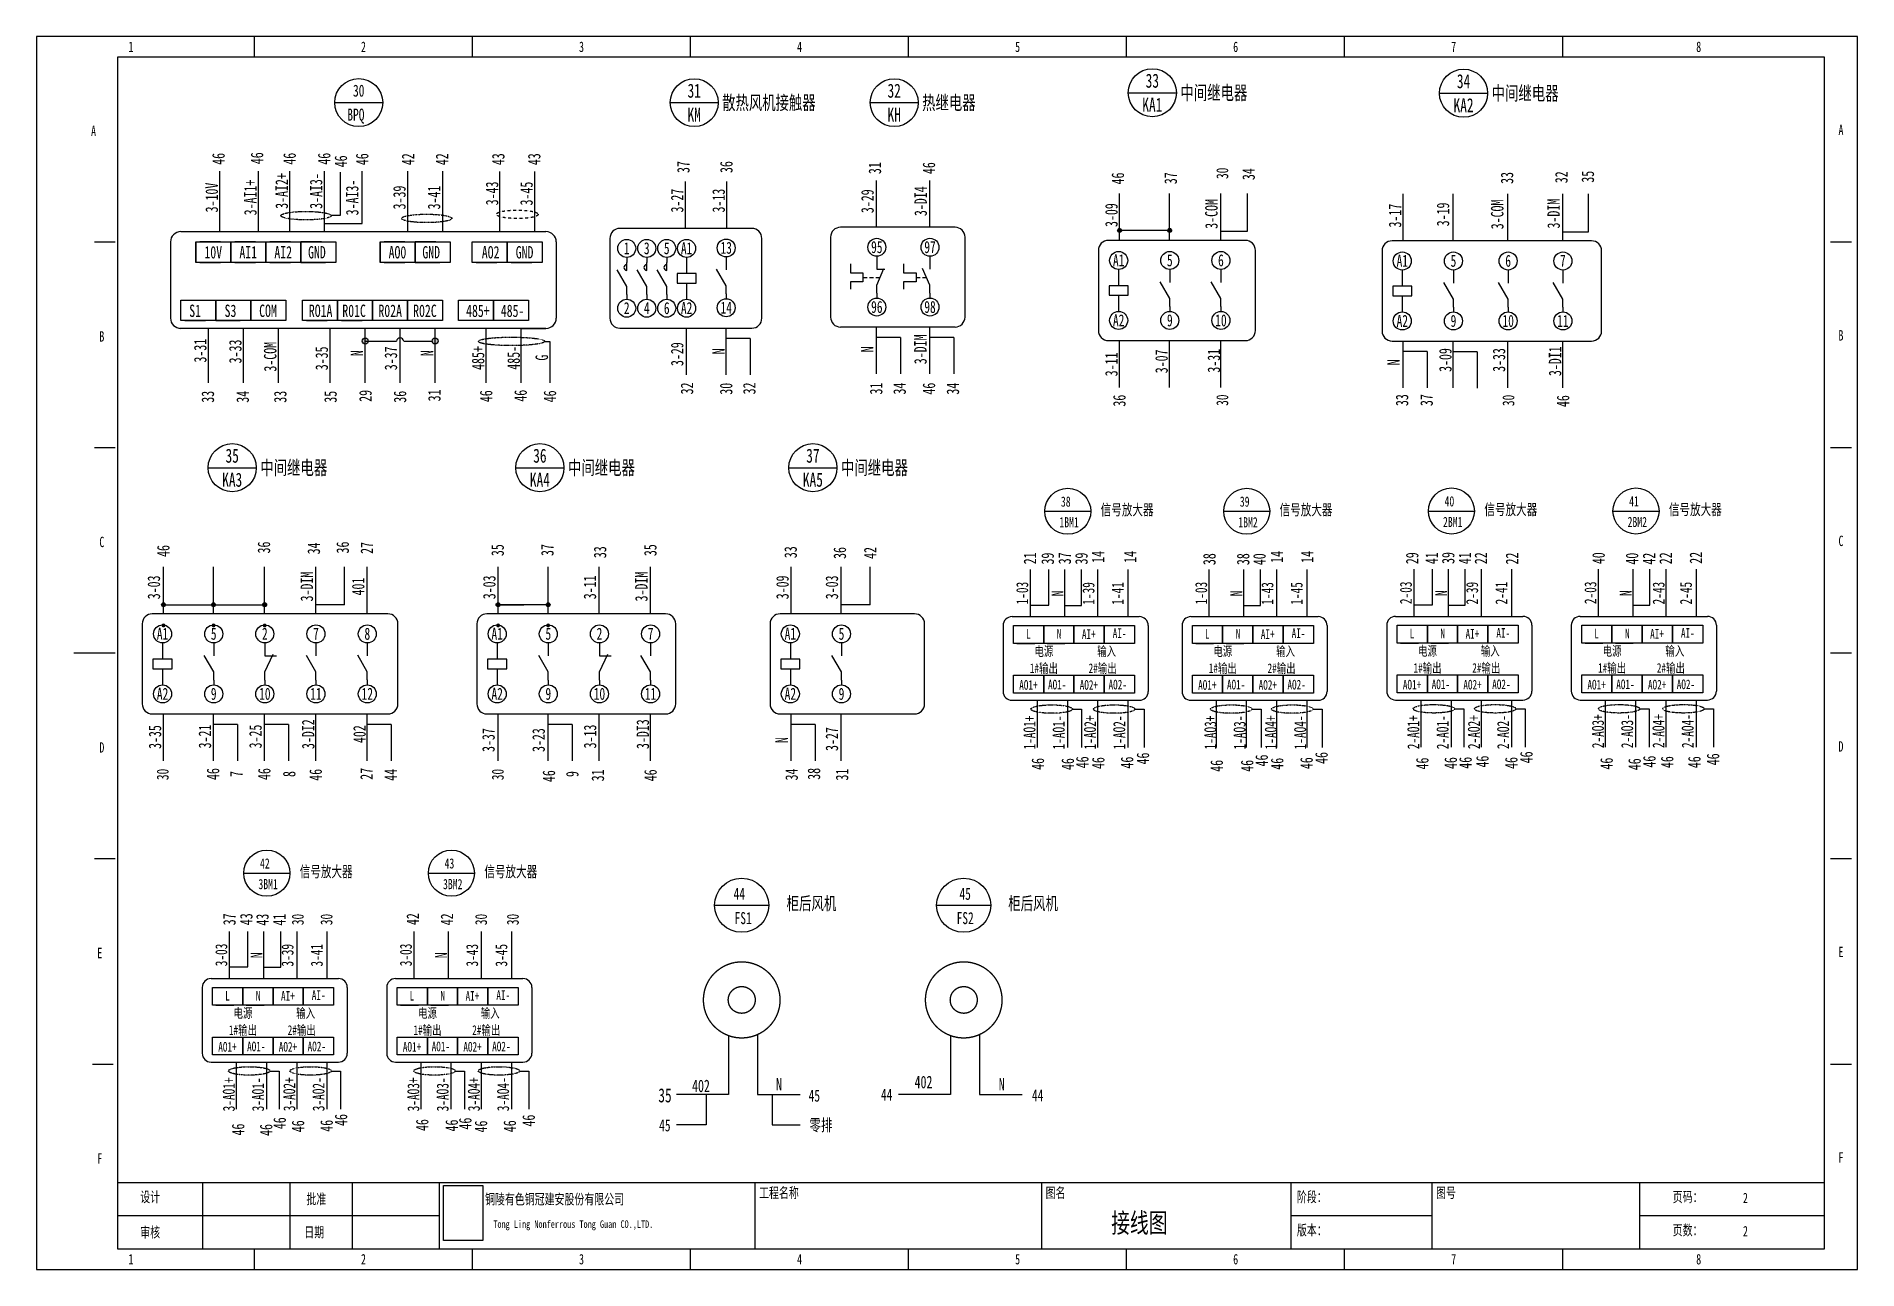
# Model space of a CAD drawing. Header units: millimetres. Extents: x 401220 to 2750366, y -101310 to 943175.
# Drawn here: x 1248910 to 1313543, y 390497 to 434274 of the extents above; entities that cross this region are included whole.
import ezdxf
from ezdxf.enums import TextEntityAlignment as Align

# ---------------------------------------------------------------- set-up
doc = ezdxf.new("R2010")
doc.units = ezdxf.units.MM
doc.linetypes.add('DASHDOT', pattern=[1, 0.5, -0.25, 0, -0.25])
doc.linetypes.add('常规', pattern=[20, 10, 0, 10])
doc.layers.add('E-LITE-EQPM', color=1, linetype='Continuous')
doc.styles.add('IDQSTYLE', font='NSimSun.ttf', dxfattribs={"width": 0.7})
picture_1 = doc.add_image_def('image1.png', size_in_pixel=(137, 191))

msp = doc.modelspace()

# ---------------------------------------------------------------- texts
at = {"style": 'IDQSTYLE', "width": 0.7}
for s, p in [('1', (1252262.9, 433610.4)), ('2', (1260517.1, 433610.4)), ('3', (1268255.4, 433610.4)), ('4', (1275993.7, 433610.4)), ('5', (1283732, 433610.4)), ('6', (1291470.3, 433610.4)), ('7', (1299208.6, 433610.4)), ('8', (1307904.9, 433610.4)), ('A', (1250936.4, 430625.6)), ('A', (1312953.3, 430662.5)), ('B', (1251231.2, 423329.5)), ('B', (1312953.3, 423366.4)), ('C', (1251231.2, 416033.4)), ('C', (1312953.3, 416070.3)), ('D', (1251231.2, 408737.3)), ('D', (1312953.3, 408774.2)), ('E', (1251157.5, 401441.2)), ('E', (1312953.3, 401478)), ('F', (1251157.5, 394145.1)), ('F', (1312953.3, 394181.9)), ('1', (1252262.9, 390570.7)), ('2', (1260517.1, 390570.7)), ('3', (1268255.4, 390570.7)), ('4', (1275993.7, 390570.7)), ('5', (1283732, 390570.7)), ('6', (1291470.3, 390570.7)), ('7', (1299208.6, 390570.7)), ('8', (1307904.9, 390570.7))]:
    msp.add_text(s, height=369.2, dxfattribs=at).set_placement(p, align=Align.BOTTOM_CENTER)
for s, height, p in [('30', 426.23, (1260348.2, 432348.7)), ('31', 496.08, (1272255.1, 432347.7)), ('32', 496.08, (1279352.4, 432347.7)), ('33', 497.82, (1288513.6, 432701.9)), ('34', 497.82, (1299559, 432684.1)), ('KA1', 497.82, (1288513.6, 431848.5)), ('KA2', 497.82, (1299559, 431830.7)), ('BPQ ', 426.23, (1260348.2, 431496.3)), ('KM', 496.08, (1272255.1, 431497.3)), ('KH', 496.08, (1279352.4, 431497.3)), ('35', 497.82, (1255857.8, 419390.3)), ('36', 497.82, (1266777.8, 419390.3)), ('37', 497.82, (1276466.6, 419390.3)), ('KA3', 497.82, (1255857.8, 418536.9)), ('KA4', 497.82, (1266777.8, 418536.9)), ('KA5', 497.82, (1276466.6, 418536.9)), ('38', 361.72, (1285441.4, 417760.9)), ('39', 361.72, (1291791.3, 417760.9)), ('40', 361.72, (1299057, 417771.6)), ('41', 361.72, (1305607.5, 417771.6)), ('1BM1', 361.72, (1285558.7, 417027)), ('1BM2', 361.72, (1291908.6, 417027)), ('2BM1', 361.72, (1299174.3, 417037.7)), ('2BM2', 361.72, (1305724.8, 417037.7)), ('42', 361.72, (1257016, 404916.1)), ('43', 361.72, (1263566.5, 404916.1)), ('3BM1', 361.72, (1257133.3, 404182.2)), ('3BM2', 361.72, (1263683.8, 404182.2)), ('44', 425.55, (1273854, 403837.3)), ('45', 425.55, (1281871.6, 403837.3)), ('FS1', 425.55, (1273992, 402973.9)), ('FS2', 425.55, (1281871.6, 402973.9)), ('35', 497.82, (1271217.4, 396683.5)), ('402', 443.1, (1272494.9, 397018)), ('N', 443.1, (1275261.5, 397079.3)), ('45', 425.55, (1276517.3, 396674)), ('44', 425.55, (1279086.2, 396709.8)), ('402', 443.1, (1280392.9, 397155.2)), ('N', 443.1, (1283169, 397079.3)), ('44', 425.55, (1284443.3, 396682.4)), ('45', 425.55, (1271212.8, 395618.3)), ('零排', 425.55, (1276752.4, 395628.3))]:
    msp.add_text(s, height=height, dxfattribs=at).set_placement(p, align=Align.MIDDLE_CENTER)
for s, height, p in [('中间继电器', 497.82, (1289509.2, 432275.2)), ('中间继电器', 497.82, (1300554.7, 432257.4)), ('框架断路器配套', 0.142, (1259495.7, 431922.5)), ('散热风机接触器', 496.08, (1273247.3, 431922.5)), ('热继电器', 496.08, (1280344.5, 431922.5)), ('中间继电器', 497.82, (1256853.5, 418963.6)), ('中间继电器', 497.82, (1267773.4, 418963.6)), ('中间继电器', 497.82, (1277462.3, 418963.6))]:
    msp.add_text(s, height=height, dxfattribs=at).set_placement(p, align=Align.MIDDLE_LEFT)
for s, p in [('46', (1255370.1, 429925.2)), ('46', (1256736.1, 429948.4)), ('46', (1257892.8, 429931)), ('46', (1259119.2, 429931)), ('46', (1259712.1, 429838.1)), ('46', (1260467.7, 429913.6)), ('42', (1262097.1, 429913.6)), ('42', (1263303.3, 429913.6)), ('43', (1265299, 429913.6)), ('43', (1266574.7, 429913.6)), ('37', (1271868.6, 429635.7)), ('36', (1273394, 429635.7)), ('3-AI1+', (1256502.6, 428554)), ('3-AI2+', (1257614.1, 428785.4)), ('3-AI3-', (1258835.2, 428785.4)), ('31', (1278665, 429596.7)), ('46', (1280582.4, 429596.7)), ('46', (1287286.9, 429229.9)), ('37', (1289162.4, 429239.2)), ('34', (1291928.8, 429384)), ('33', (1301100.1, 429248.7)), ('32', (1303027.6, 429273.2)), ('35', (1303966.9, 429292.5)), ('3-10V', (1255130.3, 428554)), ('3-AI3-', (1260115.7, 428554)), ('3-39', (1261791.1, 428554)), ('3-41', (1263019, 428554)), ('3-43', (1265079.7, 428698.6)), ('3-45', (1266300.3, 428695)), ('3-27', (1271647.9, 428444.5)), ('3-13', (1273119.1, 428444.5)), ('3-29', (1278402.5, 428423.2)), ('3-DI4', (1280289.5, 428423.2)), ('3-09', (1287059.6, 427930)), ('3-COM', (1290610.6, 427972)), ('3-17', (1297126.1, 427912.1)), ('3-19', (1298827.5, 427954.2)), ('3-COM', (1300755, 427954.2)), ('3-DIM', (1302753.8, 427982.7)), ('3-31', (1254722.3, 423117.9)), ('3-33', (1255966.6, 423088)), ('3-COM', (1257206.5, 422902.3)), ('3-29', (1271647.9, 422994.9)), ('3-DIM', (1280282.5, 423164)), ('3-35', (1259032.9, 422844.8)), ('N', (1260281.2, 423028.9)), ('3-37', (1261487.5, 422844.8)), ('N', (1262771.7, 423028.9)), ('485+', (1264584.2, 422856.2)), ('485-', (1265844.7, 422863.8)), ('G', (1266844.8, 422871.3)), ('N', (1273119.1, 423093.1)), ('N', (1278395.5, 423164)), ('3-11', (1287059.6, 422628.6)), ('3-07', (1288837.7, 422737.9)), ('3-31', (1290695.5, 422759.8)), ('N', (1297074.7, 422704.5)), ('3-09', (1298912.3, 422786)), ('3-33', (1300814.5, 422786.2)), ('3-DI1', (1302806.3, 422743.3)), ('33', (1254991.4, 421481.7)), ('34', (1256229.8, 421481.7)), ('33', (1257561.1, 421481.7)), ('35', (1259344.5, 421481.7)), ('29', (1260586.6, 421513.1)), ('36', (1261811.6, 421481.7)), ('31', (1263030.9, 421528.5)), ('46', (1264868.2, 421500.9)), ('46', (1266091.2, 421518.5)), ('46', (1267132, 421495)), ('32', (1271996, 421777.1)), ('30', (1273386.5, 421765.3)), ('32', (1274208.3, 421778)), ('31', (1278710.4, 421771.4)), ('34', (1279541.9, 421771.4)), ('46', (1280583.4, 421768.5)), ('34', (1281432.3, 421768.5)), ('36', (1287341.8, 421342.7)), ('33', (1297374.3, 421362.7)), ('37', (1298245.6, 421362.7)), ('46', (1303089.5, 421327.4)), ('36', (1256981.1, 416129.5)), ('34', (1258751.5, 416098.4)), ('36', (1259777.9, 416129.5)), ('27', (1260634.2, 416115.1)), ('46', (1253411.2, 416006.2)), ('35', (1265274.9, 416035.7)), ('37', (1267043.1, 416039.5)), ('33', (1268912.2, 415963.1)), ('35', (1270696, 416035.7)), ('33', (1275673.7, 415963.1)), ('36', (1277420.7, 415936.1)), ('42', (1278500.8, 415936.1)), ('21', (1284169.2, 415745.4)), ('39', (1284796.9, 415737.7)), ('37', (1285404, 415745.4)), ('39', (1285995.9, 415737.7)), ('14', (1286583.4, 415796.1)), ('14', (1287723.3, 415796.1)), ('38', (1290536.4, 415717)), ('38', (1291735.5, 415717)), ('40', (1292313.3, 415713.8)), ('14', (1292929.2, 415796.1)), ('14', (1294009.1, 415796.1)), ('29', (1297734.3, 415750.1)), ('41', (1298428.2, 415750.1)), ('39', (1299012.7, 415757.8)), ('41', (1299605.7, 415749.6)), ('22', (1300173.3, 415750.1)), ('22', (1301277.8, 415739.7)), ('40', (1304348.4, 415750.1)), ('40', (1305537.6, 415733.4)), ('42', (1306139.6, 415733.4)), ('22', (1306730, 415747)), ('22', (1307804, 415764.4)), ('3-03', (1253075.9, 414714.8)), ('3-DIM', (1258503.9, 414743.3)), ('401', (1260326.4, 414743.4)), ('3-03', (1264980.8, 414714.8)), ('3-11', (1268551.5, 414714.8)), ('3-DIM', (1270379.5, 414743.3)), ('3-09', (1275385.6, 414714.8)), ('3-03', (1277138.4, 414714.8)), ('3-35', (1253116.2, 409401.7)), ('3-21', (1254887.2, 409420.5)), ('3-25', (1256682.3, 409420.5)), ('3-DI2', (1258553.4, 409503.9)), ('402', (1260375.9, 409504)), ('3-13', (1268557.9, 409420.5)), ('3-DI3', (1270429, 409503.9)), ('3-37', (1264951.6, 409293.8)), ('3-23', (1266729.4, 409293.8)), ('N', (1275356.4, 409293.8)), ('3-27', (1277138.7, 409329.3)), ('46', (1284449.1, 408447)), ('46', (1285511.3, 408441.8)), ('46', (1286026.8, 408504.3)), ('46', (1286594.4, 408478)), ('46', (1287615, 408493.7)), ('46', (1288177.3, 408639.6)), ('46', (1290796.9, 408379.1)), ('46', (1291876.8, 408379.1)), ('46', (1292393, 408568.6)), ('46', (1292940.9, 408452.8)), ('46', (1293983.9, 408473.8)), ('46', (1294515.9, 408658.1)), ('46', (1298093, 408461.4)), ('46', (1299101.8, 408478)), ('46', (1299626.1, 408488)), ('46', (1300226.7, 408531.1)), ('46', (1301252, 408481.3)), ('46', (1301787.7, 408680.6)), ('46', (1304633, 408458.7)), ('46', (1305625.7, 408435.4)), ('46', (1306152, 408528.6)), ('46', (1306782.6, 408511.1)), ('46', (1307748.6, 408507.7)), ('46', (1308411.5, 408610.9)), ('46', (1255175.5, 408087.8)), ('7', (1256004.8, 408087.8)), ('46', (1256995, 408087.8)), ('8', (1257879.3, 408087.8)), ('46', (1258818.4, 408060.4)), ('27', (1260623.9, 408096.4)), ('44', (1261480.8, 408060.4)), ('46', (1267095.2, 408013.4)), ('9', (1267927.5, 408087.8)), ('31', (1268833.2, 408040)), ('46', (1270701.8, 408041.8)), ('34', (1275709.4, 408071.5)), ('38', (1276502.1, 408095.7)), ('31', (1277500, 408068.5)), ('37', (1255756.8, 402930)), ('43', (1256356.6, 402933)), ('43', (1256929.4, 402918.3)), ('41', (1257528.8, 402918.3)), ('42', (1262267.2, 402938.6)), ('42', (1263477.9, 402929.5)), ('46', (1256066.3, 395467.6)), ('46', (1257061.2, 395453)), ('46', (1257539.7, 395692.1)), ('46', (1258191.5, 395584.9)), ('46', (1259206.3, 395601.4)), ('46', (1259717.8, 395807.5)), ('46', (1262599, 395627.5)), ('46', (1263647.4, 395611.3)), ('46', (1264128, 395679.1)), ('46', (1264684.7, 395575.6)), ('46', (1265707.3, 395585.3)), ('46', (1266377.1, 395785.8))]:
    msp.add_text(s, height=443.1, rotation=90, dxfattribs=at).set_placement(p, align=Align.MIDDLE_CENTER)
for s, height, rotation, p in [('30', 421.66, 89.999998, (1291206.6, 429414)), ('30', 421.66, 89.999998, (1291206.6, 421361.6)), ('30', 421.66, 89.999998, (1301360.5, 421351.4)), ('1-03', 421.66, 89.999998, (1284106.2, 414511.2)), ('N', 421.7, 89.999998, (1285357.6, 414499.5)), ('1-39', 421.66, 89.999998, (1286457.9, 414499.5)), ('1-41', 421.66, 89.999998, (1287495, 414499.5)), ('1-03', 421.66, 89.999998, (1290456.1, 414511.2)), ('N', 421.7, 89.999998, (1291707.6, 414499.5)), ('1-43', 421.66, 89.999998, (1292807.8, 414499.5)), ('1-45', 421.66, 89.999998, (1293845, 414499.5)), ('2-03', 421.66, 89.999998, (1297721.8, 414521.9)), ('N', 421.7, 89.999998, (1298973.3, 414510.2)), ('2-39', 421.66, 89.999998, (1300073.5, 414510.2)), ('2-41', 421.66, 89.999998, (1301110.7, 414510.2)), ('2-03', 421.66, 89.999998, (1304272.3, 414521.9)), ('N', 421.7, 89.999998, (1305523.8, 414510.2)), ('2-43', 421.66, 89.999998, (1306692.8, 414510.2)), ('2-45', 421.66, 89.999998, (1307661.2, 414510.2)), ('L', 341.5, 0.00471, (1284113.1, 412893)), ('N', 341.5, 0.00471, (1285204.9, 412893)), ('AI+', 341.55, 0.00471, (1286258.9, 412885.5)), ('AI-', 341.55, 0.00471, (1287351.9, 412915.8)), ('L', 341.5, 0.00471, (1290463, 412893)), ('N', 341.5, 0.00471, (1291554.8, 412893)), ('AI+', 341.55, 0.00471, (1292608.8, 412885.5)), ('AI-', 341.55, 0.00471, (1293701.9, 412915.8)), ('L', 341.5, 0.00471, (1297728.8, 412903.7)), ('N', 341.5, 0.00471, (1298820.5, 412903.7)), ('AI+', 341.55, 0.00471, (1299874.6, 412896.2)), ('AI-', 341.55, 0.00471, (1300967.6, 412926.5)), ('L', 341.5, 0.00471, (1304279.2, 412903.7)), ('N', 341.5, 0.00471, (1305371, 412903.7)), ('AI+', 341.55, 0.00471, (1306425, 412896.2)), ('AI-', 341.55, 0.00471, (1307518.1, 412926.5)), ('电源', 341.55, 0.00471, (1284664.7, 412277.7)), ('输入', 341.55, 0.00471, (1286890.3, 412277.7)), ('电源', 341.55, 0.00471, (1291014.6, 412277.7)), ('输入', 341.55, 0.00471, (1293240.2, 412277.7)), ('电源', 341.55, 0.00471, (1298280.3, 412288.4)), ('输入', 341.55, 0.00471, (1300506, 412288.4)), ('电源', 341.55, 0.00471, (1304830.8, 412288.4)), ('输入', 341.55, 0.00471, (1307056.4, 412288.4)), ('1#输出', 341.55, 0.00471, (1284664.7, 411674.3)), ('2#输出', 341.55, 0.00471, (1286749.9, 411674.3)), ('1#输出', 341.55, 0.00471, (1291014.6, 411674.3)), ('2#输出', 341.55, 0.00471, (1293099.9, 411674.3)), ('1#输出', 341.55, 0.00471, (1298280.3, 411684.9)), ('2#输出', 341.55, 0.00471, (1300365.6, 411684.9)), ('1#输出', 341.55, 0.00471, (1304830.8, 411684.9)), ('2#输出', 341.55, 0.00471, (1306916.1, 411684.9)), ('AO1+', 341.55, 0.00471, (1284114.6, 411079.8)), ('AO1-', 341.55, 0.00471, (1285137.4, 411091.9)), ('AO2+', 341.55, 0.00471, (1286261.9, 411079.8)), ('AO2-', 341.55, 0.00471, (1287284.8, 411091.9)), ('AO1+', 341.55, 0.00471, (1290464.5, 411079.8)), ('AO1-', 341.55, 0.00471, (1291487.4, 411091.9)), ('AO2+', 341.55, 0.00471, (1292611.9, 411079.8)), ('AO2-', 341.55, 0.00471, (1293634.7, 411091.9)), ('AO1+', 341.55, 0.00471, (1297730.3, 411090.5)), ('AO1-', 341.55, 0.00471, (1298753.1, 411102.6)), ('AO2+', 341.55, 0.00471, (1299877.6, 411090.5)), ('AO2-', 341.55, 0.00471, (1300900.5, 411102.6)), ('AO1+', 341.55, 0.00471, (1304280.7, 411090.5)), ('AO1-', 341.55, 0.00471, (1305303.6, 411102.6)), ('AO2+', 341.55, 0.00471, (1306428.1, 411090.5)), ('AO2-', 341.55, 0.00471, (1307450.9, 411102.6)), ('1-AO1+', 421.66, 89.999998, (1284365, 409560.7)), ('1-AO1-', 421.66, 89.999998, (1285402.1, 409560.7)), ('1-AO2+', 421.66, 89.999998, (1286512.3, 409566)), ('1-AO2-', 421.66, 89.999998, (1287549.5, 409566)), ('1-AO3+', 421.66, 89.999998, (1290785.8, 409560.7)), ('1-AO3-', 421.66, 89.999998, (1291823, 409560.7)), ('1-AO4+', 421.66, 89.999998, (1292933.2, 409566)), ('1-AO4-', 421.66, 89.999998, (1293970.3, 409566)), ('2-AO1+', 421.66, 89.999998, (1297989.3, 409571.4)), ('2-AO1-', 421.66, 89.999998, (1299026.5, 409571.4)), ('2-AO2+', 421.66, 89.999998, (1300136.7, 409576.7)), ('2-AO2-', 421.66, 89.999998, (1301173.8, 409576.7)), ('2-AO3+', 421.66, 89.999998, (1304539.8, 409608.3)), ('2-AO3-', 421.66, 89.999998, (1305576.9, 409608.3)), ('2-AO4+', 421.66, 89.999998, (1306687.1, 409613.6)), ('2-AO4-', 421.66, 89.999998, (1307724.3, 409613.6)), ('30', 421.66, 89.999998, (1253599.9, 408074.4)), ('30', 421.66, 89.999998, (1265492.4, 408070.9)), ('30', 421.66, 89.999998, (1258394.4, 402924.9)), ('30', 421.66, 89.999998, (1259413.2, 402924.9)), ('30', 421.66, 89.999998, (1264899.4, 402924.9)), ('30', 421.66, 89.999998, (1266026.6, 402924.9)), ('3-03', 421.66, 89.999998, (1255680.8, 401666.4)), ('3-39', 421.66, 89.999998, (1258032.5, 401654.7)), ('3-41', 421.66, 89.999998, (1259069.7, 401654.7)), ('3-03', 421.66, 89.999998, (1262231.3, 401666.4)), ('3-43', 421.66, 89.999998, (1264583, 401654.7)), ('3-45', 421.66, 89.999998, (1265620.1, 401654.7)), ('N', 421.7, 89.999998, (1256932.3, 401654.7)), ('N', 421.7, 89.999998, (1263482.8, 401654.7)), ('L', 341.5, 0.00471, (1255687.8, 400048.3)), ('N', 341.5, 0.00471, (1256779.5, 400048.3)), ('AI+', 341.55, 0.00471, (1257833.5, 400040.7)), ('AI-', 341.55, 0.00471, (1258926.6, 400071)), ('L', 341.5, 0.00471, (1262238.2, 400048.3)), ('N', 341.5, 0.00471, (1263330, 400048.3)), ('AI+', 341.55, 0.00471, (1264384, 400040.7)), ('AI-', 341.55, 0.00471, (1265477.1, 400071)), ('电源', 341.55, 0.00471, (1256239.3, 399432.9)), ('输入', 341.55, 0.00471, (1258464.9, 399432.9)), ('电源', 341.55, 0.00471, (1262789.8, 399432.9)), ('输入', 341.55, 0.00471, (1265015.4, 399432.9)), ('1#输出', 341.55, 0.00471, (1256239.3, 398829.5)), ('2#输出', 341.55, 0.00471, (1258324.6, 398829.5)), ('1#输出', 341.55, 0.00471, (1262789.8, 398829.5)), ('2#输出', 341.55, 0.00471, (1264875.1, 398829.5)), ('AO1+', 341.55, 0.00471, (1255689.2, 398235)), ('AO1-', 341.55, 0.00471, (1256712.1, 398247.1)), ('AO2+', 341.55, 0.00471, (1257836.6, 398235)), ('AO2-', 341.55, 0.00471, (1258859.4, 398247.1)), ('AO1+', 341.55, 0.00471, (1262239.7, 398235)), ('AO1-', 341.55, 0.00471, (1263262.5, 398247.1)), ('AO2+', 341.55, 0.00471, (1264387.1, 398235)), ('AO2-', 341.55, 0.00471, (1265409.9, 398247.1)), ('3-AO1+', 421.66, 89.999998, (1255948.3, 396715.9)), ('3-AO1-', 421.66, 89.999998, (1256985.4, 396715.9)), ('3-AO2+', 421.66, 89.999998, (1258095.6, 396721.2)), ('3-AO2-', 421.66, 89.999998, (1259132.8, 396721.2)), ('3-AO3+', 421.66, 89.999998, (1262498.7, 396715.9)), ('3-AO3-', 421.66, 89.999998, (1263535.9, 396715.9)), ('3-AO4+', 421.66, 89.999998, (1264646.1, 396721.2)), ('3-AO4-', 421.66, 89.999998, (1265683.3, 396721.2))]:
    msp.add_text(s, height=height, rotation=rotation, dxfattribs=at).set_placement(p, align=Align.CENTER)
for s, p in [('10V', (1254872.2, 426392.1)), ('AI1', (1256113.5, 426392.1)), ('AI2', (1257354.7, 426392.1)), ('GND', (1258551.4, 426392.1)), ('AO0', (1261409.7, 426392.1)), ('GND', (1262606.4, 426392.1)), ('AO2', (1264716.8, 426392.1)), ('GND', (1265920.7, 426392.1)), ('S1', (1254333.3, 424314.8)), ('S3', (1255587.2, 424314.8)), ('COM', (1256815.3, 424314.8)), ('RO1A', (1258579, 424314.8)), ('R01C', (1259766.1, 424314.8)), ('R02A', (1261047.1, 424314.8)), ('R02C', (1262279.9, 424314.8)), ('485+', (1264158.4, 424314.8)), ('485-', (1265391.2, 424314.8))]:
    msp.add_text(s, height=438.73, dxfattribs=at).set_placement(p)
for s, height, p in [('1', 425.2, (1269858.9, 426542.2)), ('3', 425.2, (1270570.1, 426542.2)), ('5', 425.2, (1271278.8, 426542.2)), ('A1', 425.21, (1271985, 426542.2)), ('13', 425.21, (1273389.6, 426558.2)), ('95', 425.21, (1278735.8, 426583)), ('97', 425.21, (1280622.9, 426583)), ('A1', 426.7, (1287318.7, 426113.5)), ('A1', 426.7, (1287318.7, 426113.5)), ('5', 426.7, (1289133.5, 426113.5)), ('5', 426.7, (1289133.5, 426113.5)), ('6', 426.7, (1290948.2, 426113.5)), ('6', 426.7, (1290948.2, 426113.5)), ('A1', 426.7, (1297385.2, 426095.7)), ('A1', 426.7, (1297385.2, 426095.7)), ('5', 426.7, (1299200, 426095.7)), ('6', 426.7, (1301141.7, 426095.7)), ('6', 426.7, (1301141.7, 426095.7)), ('7', 426.7, (1303083.4, 426095.7)), ('7', 426.7, (1303083.4, 426095.7)), ('2', 425.2, (1269858.9, 424416.9)), ('4', 425.2, (1270570.1, 424416.9)), ('6', 425.2, (1271278.8, 424416.9)), ('A2', 425.21, (1271985, 424416.9)), ('14', 425.21, (1273389.6, 424432.9)), ('96', 425.21, (1278735.8, 424457.7)), ('98', 425.21, (1280622.9, 424457.7)), ('A2', 426.7, (1287318.7, 423980.7)), ('A2', 426.7, (1287318.7, 423980.7)), ('9', 426.7, (1289133.5, 423980.7)), ('9', 426.7, (1289133.5, 423980.7)), ('10', 426.7, (1290948.2, 423980.7)), ('10', 426.7, (1290948.2, 423980.7)), ('A2', 426.7, (1297385.2, 423962.9)), ('A2', 426.7, (1297385.2, 423962.9)), ('9', 426.7, (1299200, 423962.9)), ('9', 426.7, (1299200, 423962.9)), ('10', 426.7, (1301141.7, 423962.9)), ('10', 426.7, (1301141.7, 423962.9)), ('11', 426.7, (1303083.4, 423962.9)), ('A1', 426.7, (1253386.3, 412856.3)), ('A1', 426.7, (1253386.3, 412856.3)), ('5', 426.7, (1255201, 412856.3)), ('5', 426.7, (1255201, 412856.3)), ('2', 426.7, (1257015.7, 412856.3)), ('7', 426.7, (1258830.5, 412856.3)), ('7', 426.7, (1258830.5, 412856.3)), ('8', 426.7, (1260653, 412856.4)), ('A1', 426.7, (1265261.9, 412856.3)), ('A1', 426.7, (1265261.9, 412856.3)), ('5', 426.7, (1267076.6, 412856.3)), ('5', 426.7, (1267076.6, 412856.3)), ('2', 426.7, (1268891.3, 412856.3)), ('7', 426.7, (1270706.1, 412856.3)), ('7', 426.7, (1270706.1, 412856.3)), ('A1', 426.7, (1275666.7, 412856.3)), ('A1', 426.7, (1275666.7, 412856.3)), ('5', 426.7, (1277481.4, 412856.3)), ('5', 426.7, (1277481.4, 412856.3)), ('A2', 426.7, (1253386.3, 410723.5)), ('A2', 426.7, (1253386.3, 410723.5)), ('9', 426.7, (1255201, 410723.5)), ('9', 426.7, (1255201, 410723.5)), ('10', 426.7, (1257015.7, 410723.5)), ('10', 426.7, (1257015.7, 410723.5)), ('11', 426.7, (1258830.5, 410723.5)), ('11', 426.7, (1258830.5, 410723.5)), ('12', 426.7, (1260653, 410723.6)), ('A2', 426.7, (1265261.9, 410723.5)), ('A2', 426.7, (1265261.9, 410723.5)), ('9', 426.7, (1267076.6, 410723.5)), ('9', 426.7, (1267076.6, 410723.5)), ('10', 426.7, (1268891.3, 410723.5)), ('10', 426.7, (1268891.3, 410723.5)), ('11', 426.7, (1270706.1, 410723.5)), ('11', 426.7, (1270706.1, 410723.5)), ('A2', 426.7, (1275666.7, 410723.5)), ('A2', 426.7, (1275666.7, 410723.5)), ('9', 426.7, (1277481.4, 410723.5)), ('9', 426.7, (1277481.4, 410723.5)), ('2', 369.2, (1309563.1, 392855.4)), ('接线图', 697.84, (1288052.8, 391807.6)), ('2', 369.2, (1309563.1, 391676.2))]:
    msp.add_text(s, height=height, dxfattribs=at).set_placement(p, align=Align.CENTER)
at = {"ltscale": 0.8, "style": 'IDQSTYLE', "width": 0.7}
for s, height, p in [('信号放大器', 392.98, (1287618.7, 417471.3)), ('信号放大器', 392.98, (1293968.7, 417471.3)), ('信号放大器', 392.98, (1301234.4, 417482)), ('信号放大器', 392.98, (1307784.9, 417482)), ('信号放大器', 392.98, (1259193.4, 404626.5)), ('信号放大器', 392.98, (1265743.9, 404626.5)), ('柜后风机', 462.33, (1276415.6, 403496.6)), ('柜后风机', 462.33, (1284282.1, 403496.6))]:
    msp.add_text(s, height=height, dxfattribs=at).set_placement(p, align=Align.MIDDLE_CENTER)
at = {"style": 'IDQSTYLE', "width": 0.7}
for s, p in [('设计', (1252594.6, 392781.7)), ('批准', (1258490.4, 392708)), ('工程名称', (1274556.6, 392929.1)), ('图名', (1284726.9, 392929.1)), ('阶段：', (1293644.4, 392781.7)), ('图号', (1298582.1, 392929.1)), ('页码：', (1306983.7, 392781.7)), ('审核', (1252594.6, 391528.8)), ('日期', (1258416.7, 391528.8)), ('版本：', (1293644.4, 391602.5)), ('页数：', (1306983.7, 391602.5))]:
    msp.add_text(s, height=369.23, dxfattribs=at).set_placement(p, align=Align.BOTTOM_LEFT)
for s, height, p in [('铜陵有色铜冠建安股份有限公司', 369.227, (1264830.1, 393181.8)), ('Tong Ling Nonferrous Tong Guan CO.,LTD.', 265.844, (1265124.8, 392244.4))]:
    msp.add_text(s, height=height, dxfattribs=at).set_placement(p, align=Align.TOP_LEFT)

# ---------------------------------------------------------------- hatches: boundary and pattern name
h = msp.add_hatch(color=256)
h.dxf.hatch_style = 1
h.paths.add_polyline_path([(1287352.2, 427455.4, 0.4142136), (1287282.8, 427386), (1287352.2, 427386)])
h.paths.add_polyline_path([(1287352.2, 427386), (1287282.8, 427386, 0.4142136), (1287352.2, 427316.6)])
h.paths.add_polyline_path([(1287421.6, 427386, 0.4142136), (1287352.2, 427455.4), (1287352.2, 427316.6, 0.4142136)])
h = msp.add_hatch(color=256)
h.dxf.hatch_style = 1
h.paths.add_polyline_path([(1289127.6, 427455.4, 0.4142136), (1289058.2, 427386), (1289127.6, 427386)])
h.paths.add_polyline_path([(1289127.6, 427386), (1289058.2, 427386, 0.4142136), (1289127.6, 427316.6)])
h.paths.add_polyline_path([(1289196.9, 427386, 0.4142136), (1289127.6, 427455.4), (1289127.6, 427316.6, 0.4142136)])
h = msp.add_hatch(color=256)
h.dxf.hatch_style = 1
h.paths.add_polyline_path([(1260577.8, 423564.6, 0.4142136), (1260469.8, 423456.6, 0.4142136), (1260577.8, 423348.6)])
h.paths.add_polyline_path([(1260685.8, 423456.6), (1260577.8, 423456.6), (1260577.8, 423348.6, 0.4142136)])
h.paths.add_polyline_path([(1260577.8, 423564.6), (1260577.8, 423456.6), (1260685.8, 423456.6, 0.4142136)])
h.paths.add_polyline_path([(1263060.3, 423564.6, 0.4142136), (1262952.3, 423456.6, 0.4142136), (1263060.3, 423348.6)])
h.paths.add_polyline_path([(1263060.3, 423564.6), (1263060.3, 423348.6, 0.4142136), (1263168.2, 423456.6, 0.4142136)])
h = msp.add_hatch(color=256)
h.dxf.hatch_style = 1
h.paths.add_polyline_path([(1253419.8, 414168.7, 0.4142136), (1253350.4, 414099.3), (1253419.8, 414099.3)])
h.paths.add_polyline_path([(1253419.8, 414099.3), (1253350.4, 414099.3, 0.4142136), (1253419.8, 414029.9)])
h.paths.add_polyline_path([(1253489.1, 414099.3, 0.4142136), (1253419.8, 414168.7), (1253419.8, 414029.9, 0.4142136)])
h = msp.add_hatch(color=256)
h.dxf.hatch_style = 1
h.paths.add_polyline_path([(1255195.1, 414168.7, 0.4142136), (1255125.7, 414099.3), (1255195.1, 414099.3)])
h.paths.add_polyline_path([(1255195.1, 414099.3), (1255125.7, 414099.3, 0.4142136), (1255195.1, 414029.9)])
h.paths.add_polyline_path([(1255264.5, 414099.3, 0.4142136), (1255195.1, 414168.7), (1255195.1, 414029.9, 0.4142136)])
h = msp.add_hatch(color=256)
h.dxf.hatch_style = 1
h.paths.add_polyline_path([(1257009.8, 414168.7, 0.4142136), (1256940.5, 414099.3), (1257009.8, 414099.3)])
h.paths.add_polyline_path([(1257009.8, 414099.3), (1256940.5, 414099.3, 0.4142136), (1257009.8, 414029.9)])
h.paths.add_polyline_path([(1257079.2, 414099.3, 0.4142136), (1257009.8, 414168.7), (1257009.8, 414029.9, 0.4142136)])
h = msp.add_hatch(color=256)
h.dxf.hatch_style = 1
h.paths.add_polyline_path([(1265295.4, 414168.7, 0.4142136), (1265226, 414099.3), (1265295.4, 414099.3)])
h.paths.add_polyline_path([(1265295.4, 414099.3), (1265226, 414099.3, 0.4142136), (1265295.4, 414029.9)])
h.paths.add_polyline_path([(1265364.8, 414099.3, 0.4142136), (1265295.4, 414168.7), (1265295.4, 414029.9, 0.4142136)])
h = msp.add_hatch(color=256)
h.dxf.hatch_style = 1
h.paths.add_polyline_path([(1267070.7, 414168.7, 0.4142136), (1267001.3, 414099.3), (1267070.7, 414099.3)])
h.paths.add_polyline_path([(1267070.7, 414099.3), (1267001.3, 414099.3, 0.4142136), (1267070.7, 414029.9)])
h.paths.add_polyline_path([(1267140.1, 414099.3, 0.4142136), (1267070.7, 414168.7), (1267070.7, 414029.9, 0.4142136)])
h = msp.add_hatch(color=256)
h.dxf.hatch_style = 1
h.paths.add_polyline_path([(1253419.8, 413433.7, 0.4142136), (1253350.4, 413364.3), (1253419.8, 413364.3)])
h.paths.add_polyline_path([(1253419.8, 413364.3), (1253350.4, 413364.3, 0.4142136), (1253419.8, 413294.9)])
h.paths.add_polyline_path([(1253489.1, 413364.3, 0.4142136), (1253419.8, 413433.7), (1253419.8, 413294.9, 0.4142136)])
h = msp.add_hatch(color=256)
h.dxf.hatch_style = 1
h.paths.add_polyline_path([(1255195.1, 413433.7, 0.4142136), (1255125.7, 413364.3), (1255195.1, 413364.3)])
h.paths.add_polyline_path([(1255195.1, 413364.3), (1255125.7, 413364.3, 0.4142136), (1255195.1, 413294.9)])
h.paths.add_polyline_path([(1255264.5, 413364.3, 0.4142136), (1255195.1, 413433.7), (1255195.1, 413294.9, 0.4142136)])
h = msp.add_hatch(color=256)
h.dxf.hatch_style = 1
h.paths.add_polyline_path([(1257009.8, 413433.7, 0.4142136), (1256940.5, 413364.3), (1257009.8, 413364.3)])
h.paths.add_polyline_path([(1257009.8, 413364.3), (1256940.5, 413364.3, 0.4142136), (1257009.8, 413294.9)])
h.paths.add_polyline_path([(1257079.2, 413364.3, 0.4142136), (1257009.8, 413433.7), (1257009.8, 413294.9, 0.4142136)])
h = msp.add_hatch(color=256)
h.dxf.hatch_style = 1
h.paths.add_polyline_path([(1265295.4, 413433.7, 0.4142136), (1265226, 413364.3), (1265295.4, 413364.3)])
h.paths.add_polyline_path([(1265295.4, 413364.3), (1265226, 413364.3, 0.4142136), (1265295.4, 413294.9)])
h.paths.add_polyline_path([(1265364.8, 413364.3, 0.4142136), (1265295.4, 413433.7), (1265295.4, 413294.9, 0.4142136)])
h = msp.add_hatch(color=256)
h.dxf.hatch_style = 1
h.paths.add_polyline_path([(1267070.7, 413433.7, 0.4142136), (1267001.3, 413364.3), (1267070.7, 413364.3)])
h.paths.add_polyline_path([(1267070.7, 413364.3), (1267001.3, 413364.3, 0.4142136), (1267070.7, 413294.9)])
h.paths.add_polyline_path([(1267140.1, 413364.3, 0.4142136), (1267070.7, 413433.7), (1267070.7, 413294.9, 0.4142136)])

# ---------------------------------------------------------------- linework, layer by layer
at = {"ltscale": 4}
for p, q in [((1256648, 433536.7), (1256648, 434273.7)), ((1264386.3, 433536.7), (1264386.3, 434273.7)), ((1272124.5, 433536.7), (1272124.5, 434273.7)), ((1279862.8, 433536.7), (1279862.8, 434273.7)), ((1287601.1, 433536.7), (1287601.1, 434273.7)), ((1295339.4, 433536.7), (1295339.4, 434273.7)), ((1303077.7, 433536.7), (1303077.7, 434273.7)), ((1250973.2, 426977.6), (1251710.2, 426977.6)), ((1312584.8, 426977.6), (1313321.7, 426977.6)), ((1250973.2, 419681.5), (1251710.2, 419681.5)), ((1312584.8, 419681.5), (1313321.7, 419681.5)), ((1250236.2, 412385.4), (1251710.2, 412385.4)), ((1312584.8, 412385.4), (1313321.7, 412385.4)), ((1250973.2, 405089.2), (1251710.2, 405089.2)), ((1312584.8, 405089.2), (1313321.7, 405089.2)), ((1250899.5, 397793.1), (1251636.5, 397793.1)), ((1312584.8, 397793.1), (1313321.7, 397793.1)), ((1251783.9, 393592.4), (1312363.7, 393592.4)), ((1254805.5, 393592.4), (1254805.5, 391234)), ((1257900.8, 393592.4), (1257900.8, 391234)), ((1260111.8, 393592.4), (1260111.8, 391234)), ((1263207.1, 393592.4), (1263207.1, 391234)), ((1274409.2, 393592.4), (1274409.2, 391234)), ((1284579.5, 393592.4), (1284579.5, 391234)), ((1293423.3, 393592.4), (1293423.3, 391234)), ((1298434.7, 393592.4), (1298434.7, 391234)), ((1305804.5, 393592.4), (1305804.5, 391234)), ((1251783.9, 392413.2), (1263207.1, 392413.2)), ((1293423.3, 392413.2), (1298434.7, 392413.2)), ((1305804.5, 392413.2), (1312363.7, 392413.2)), ((1256648, 390497), (1256648, 391234)), ((1264386.3, 390497), (1264386.3, 391234)), ((1272124.5, 390497), (1272124.5, 391234)), ((1279862.8, 390497), (1279862.8, 391234)), ((1287601.1, 390497), (1287601.1, 391234)), ((1295339.4, 390497), (1295339.4, 391234)), ((1303077.7, 390497), (1303077.7, 391234))]:
    msp.add_line(p, q, dxfattribs=at)
for p, q in [((1259495.7, 431922.5), (1261200.7, 431922.5)), ((1271404.7, 431922.5), (1273105.6, 431922.5)), ((1278501.9, 431922.5), (1280202.8, 431922.5)), ((1287660.2, 432275.2), (1289367, 432275.2)), ((1298705.6, 432257.4), (1300412.4, 432257.4)), ((1255424.3, 427556.6), (1255424.3, 429488)), ((1255424.3, 427342.7), (1255424.3, 429274.1)), ((1256796.6, 427556.6), (1256796.6, 429488)), ((1256796.6, 427342.7), (1256796.6, 429274.1)), ((1257908.1, 427556.6), (1257908.1, 429488)), ((1257908.1, 427342.7), (1257908.1, 429274.1)), ((1259130.7, 427556.6), (1259130.7, 429488)), ((1259130.7, 427342.7), (1259130.7, 429274.1)), ((1259699.9, 427928.7), (1259699.9, 429451.7)), ((1260471.1, 427634.3), (1260471.1, 429488)), ((1262092.8, 427556.6), (1262092.8, 429488)), ((1262092.8, 427342.7), (1262092.8, 429274.1)), ((1263334, 427556.6), (1263334, 429488)), ((1263334, 427342.7), (1263334, 429274.1)), ((1265358.3, 427542.6), (1265358.3, 429474)), ((1265358.3, 427342.7), (1265358.3, 429274.1)), ((1266599.5, 427542.6), (1266599.5, 429474)), ((1266599.5, 427342.7), (1266599.5, 429274.1)), ((1271947.8, 427458.8), (1271947.8, 429119.4)), ((1273412.8, 427458.8), (1273412.8, 429119.4)), ((1273412.8, 427458.8), (1273412.8, 429119.4)), ((1273412.8, 427458.8), (1273412.8, 429119.4)), ((1278730, 427499.6), (1278730, 429160.2)), ((1280617, 427499.6), (1280617, 429160.2)), ((1287352.2, 427033.3), (1287352.2, 428699.7)), ((1287352.2, 427033.3), (1287352.2, 428699.7)), ((1289127.6, 427033.3), (1289127.6, 428699.7)), ((1289127.6, 427033.3), (1289127.6, 428699.7)), ((1290942.3, 427033.3), (1290942.3, 428699.7)), ((1290942.3, 427033.3), (1290942.3, 428699.7)), ((1291893.7, 427620.9), (1291893.7, 428699.7)), ((1291893.7, 427356.6), (1291893.7, 428699.7)), ((1291893.7, 427620.9), (1291893.7, 428699.7)), ((1291893.7, 427356.6), (1291893.7, 428699.7)), ((1297418.7, 427015.5), (1297418.7, 428681.9)), ((1297418.7, 427015.5), (1297418.7, 428681.9)), ((1299194.1, 427015.5), (1299194.1, 428681.9)), ((1299194.1, 427015.5), (1299194.1, 428681.9)), ((1301135.8, 427015.5), (1301135.8, 428681.9)), ((1301135.8, 427015.5), (1301135.8, 428681.9)), ((1303077.5, 427015.5), (1303077.5, 428681.9)), ((1303077.5, 427015.5), (1303077.5, 428681.9)), ((1303991.6, 427338.7), (1303991.6, 428681.9)), ((1303991.6, 427338.7), (1303991.6, 428681.9)), ((1259365.8, 427928.7), (1259699.9, 427928.7)), ((1254032.4, 427342.7), (1266992.5, 427342.7)), ((1259130.7, 427634.3), (1260340.3, 427634.3)), ((1260340.3, 427634.3), (1260471.1, 427634.3)), ((1274300.9, 427458.8), (1269617.8, 427458.8)), ((1274300.9, 427458.8), (1269773.9, 427458.8)), ((1281510.8, 427499.6), (1277448.6, 427499.6)), ((1289127.6, 427386), (1287352.2, 427386)), ((1290942.3, 427356.6), (1291893.7, 427356.6)), ((1290942.3, 427356.6), (1291893.7, 427356.6)), ((1303077.5, 427338.7), (1303991.6, 427338.7)), ((1303077.5, 427338.7), (1303991.6, 427338.7)), ((1254572.3, 426977.1), (1254572.3, 426245.9)), ((1255443.7, 426977.1), (1254712.5, 426977.1)), ((1255813.6, 426977.1), (1255813.6, 426245.9)), ((1255813.6, 426977.1), (1255813.6, 426245.9)), ((1255813.6, 426245.9), (1255813.6, 426977.1)), ((1256685, 426977.1), (1255953.8, 426977.1)), ((1257054.8, 426977.1), (1257054.8, 426245.9)), ((1257054.8, 426977.1), (1257054.8, 426245.9)), ((1257054.8, 426245.9), (1257054.8, 426977.1)), ((1257926.2, 426977.1), (1257195, 426977.1)), ((1259027.3, 426977.1), (1258296, 426977.1)), ((1258296, 426977.1), (1258296, 426245.9)), ((1258296, 426245.9), (1258296, 426977.1)), ((1261109.8, 426977.1), (1261109.8, 426245.9)), ((1261981.2, 426977.1), (1261250, 426977.1)), ((1263082.2, 426977.1), (1262351, 426977.1)), ((1262351, 426977.1), (1262351, 426245.9)), ((1262351, 426245.9), (1262351, 426977.1)), ((1269263.5, 427104.5), (1269263.5, 424269.8)), ((1274655.2, 424269.8), (1274655.2, 427104.5)), ((1277094.2, 427145.3), (1277094.2, 424310.5)), ((1281865.2, 424310.5), (1281865.2, 427145.3)), ((1286599.1, 426677.8), (1286599.1, 423833.1)), ((1286599.1, 426677.8), (1286599.1, 423833.1)), ((1290019.7, 427033.3), (1286954.7, 427033.3)), ((1290019.7, 427033.3), (1286954.7, 427033.3)), ((1291815.2, 427033.3), (1287019.1, 427033.3)), ((1291815.2, 427033.3), (1287019.1, 427033.3)), ((1290640.7, 427033.3), (1287575.7, 427033.3)), ((1290640.7, 427033.3), (1287575.7, 427033.3)), ((1292170.8, 423833.1), (1292170.8, 426677.8)), ((1292170.8, 423833.1), (1292170.8, 426677.8)), ((1296665.6, 426659.9), (1296665.6, 423815.2)), ((1296665.6, 426659.9), (1296665.6, 423815.2)), ((1301058.9, 427015.5), (1297021.2, 427015.5)), ((1301058.9, 427015.5), (1297021.2, 427015.5)), ((1304104.9, 427015.5), (1301058.9, 427015.5)), ((1304104.9, 427015.5), (1301058.9, 427015.5)), ((1304460.5, 423815.2), (1304460.5, 426659.9)), ((1304460.5, 423815.2), (1304460.5, 426659.9)), ((1254712.5, 426245.9), (1255443.7, 426245.9)), ((1255953.8, 426245.9), (1256685, 426245.9)), ((1257195, 426245.9), (1257926.2, 426245.9)), ((1258296, 426245.9), (1259027.3, 426245.9)), ((1258436.3, 426245.9), (1259167.5, 426245.9)), ((1261250, 426245.9), (1261981.2, 426245.9)), ((1262351, 426245.9), (1263082.2, 426245.9)), ((1262491.2, 426245.9), (1263222.4, 426245.9)), ((1264515.5, 426245.9), (1265246.7, 426245.9)), ((1265756.7, 426245.9), (1266488, 426245.9)), ((1269858.9, 425401.2), (1269518.8, 425990.4)), ((1269858.9, 426428), (1269858.9, 426251.6)), ((1269858.9, 425968.2), (1269858.9, 426251.6)), ((1270570.1, 425401.2), (1270229.9, 425990.4)), ((1270570.1, 426428), (1270570.1, 426251.6)), ((1270570.1, 425968.2), (1270570.1, 426251.6)), ((1271278.8, 425401.2), (1270938.6, 425990.4)), ((1271278.8, 426428), (1271278.8, 426251.6)), ((1271278.8, 425968.2), (1271278.8, 426251.6)), ((1271985, 426428), (1271985, 426251.6)), ((1271985, 426251.6), (1271985, 425854.8)), ((1273389.6, 425417.2), (1273049.4, 426006.4)), ((1273389.6, 426443.9), (1273389.6, 426267.6)), ((1273389.6, 426267.6), (1273389.6, 425984.1)), ((1277797.1, 426198.7), (1277797.1, 425878.1)), ((1278735.8, 426468.8), (1278735.8, 426292.4)), ((1278735.8, 426292.4), (1278735.8, 426008.9)), ((1278735.8, 425442), (1278984.9, 426031.2)), ((1278735.8, 426008.9), (1279023.4, 426008.9)), ((1279684.1, 426198.7), (1279684.1, 425878.1)), ((1280622.9, 425442), (1280353.8, 426031.2)), ((1280622.9, 426468.8), (1280622.9, 426292.4)), ((1280622.9, 426292.4), (1280622.9, 426008.9)), ((1287318.7, 425998.9), (1287318.7, 425821.9)), ((1287318.7, 425998.9), (1287318.7, 425821.9)), ((1289133.5, 425998.9), (1289133.5, 425821.9)), ((1289133.5, 425998.9), (1289133.5, 425821.9)), ((1290948.2, 425998.9), (1290948.2, 425821.9)), ((1290948.2, 425998.9), (1290948.2, 425821.9)), ((1297385.2, 425981), (1297385.2, 425804.1)), ((1297385.2, 425981), (1297385.2, 425804.1)), ((1299200, 425981), (1299200, 425804.1)), ((1299200, 425981), (1299200, 425804.1)), ((1301141.7, 425981), (1301141.7, 425804.1)), ((1301141.7, 425981), (1301141.7, 425804.1)), ((1303083.4, 425981), (1303083.4, 425804.1)), ((1303083.4, 425981), (1303083.4, 425804.1)), ((1269858.9, 425117.7), (1269858.9, 425401.2)), ((1270570.1, 425117.7), (1270570.1, 425401.2)), ((1271278.8, 425117.7), (1271278.8, 425401.2)), ((1271644.8, 425854.8), (1271644.8, 425514.6)), ((1272325.1, 425854.8), (1271644.8, 425854.8)), ((1271644.8, 425514.6), (1272325.1, 425514.6)), ((1271985, 425514.6), (1271985, 425117.7)), ((1272325.1, 425514.6), (1272325.1, 425854.8)), ((1273389.6, 425133.7), (1273389.6, 425417.2)), ((1277797.1, 425878.1), (1278240.5, 425878.1)), ((1278240.5, 425563.3), (1277797.1, 425563.3)), ((1277797.1, 425563.3), (1277797.1, 425306.7)), ((1278240.5, 425878.1), (1278240.5, 425563.3)), ((1278240.5, 425720.7), (1278392.7, 425720.7)), ((1278470.9, 425720.7), (1278623.2, 425720.7)), ((1278701.4, 425720.7), (1278853.7, 425720.7)), ((1278735.8, 425158.5), (1278735.8, 425442)), ((1279684.1, 425878.1), (1280127.5, 425878.1)), ((1280127.5, 425563.3), (1279684.1, 425563.3)), ((1279684.1, 425563.3), (1279684.1, 425306.7)), ((1280127.5, 425878.1), (1280127.5, 425563.3)), ((1280127.5, 425720.7), (1280279.8, 425720.7)), ((1280358, 425720.7), (1280510.2, 425720.7)), ((1280622.9, 425158.5), (1280622.9, 425442)), ((1286977.4, 425423.6), (1286977.4, 425082.3)), ((1287660.1, 425423.6), (1286977.4, 425423.6)), ((1286977.4, 425423.6), (1286977.4, 425082.3)), ((1287660.1, 425423.6), (1286977.4, 425423.6)), ((1287318.7, 425821.9), (1287318.7, 425423.6)), ((1287318.7, 425821.9), (1287318.7, 425423.6)), ((1287660.1, 425082.3), (1287660.1, 425423.6)), ((1287660.1, 425082.3), (1287660.1, 425423.6)), ((1289133.5, 424968.5), (1288792.1, 425559.7)), ((1289133.5, 424968.5), (1288792.1, 425559.7)), ((1289133.5, 425821.9), (1289133.5, 425537.4)), ((1289133.5, 425821.9), (1289133.5, 425537.4)), ((1290948.2, 424968.5), (1290606.8, 425559.7)), ((1290948.2, 424968.5), (1290606.8, 425559.7)), ((1290948.2, 425821.9), (1290948.2, 425537.4)), ((1290948.2, 425821.9), (1290948.2, 425537.4)), ((1297043.9, 425405.8), (1297043.9, 425064.4)), ((1297726.6, 425405.8), (1297043.9, 425405.8)), ((1297043.9, 425405.8), (1297043.9, 425064.4)), ((1297726.6, 425405.8), (1297043.9, 425405.8)), ((1297385.2, 425804.1), (1297385.2, 425405.8)), ((1297385.2, 425804.1), (1297385.2, 425405.8)), ((1297726.6, 425064.4), (1297726.6, 425405.8)), ((1297726.6, 425064.4), (1297726.6, 425405.8)), ((1299200, 424950.7), (1298858.6, 425541.9)), ((1299200, 424950.7), (1298858.6, 425541.9)), ((1299200, 425804.1), (1299200, 425519.6)), ((1299200, 425804.1), (1299200, 425519.6)), ((1301141.7, 424950.7), (1300800.3, 425541.9)), ((1301141.7, 424950.7), (1300800.3, 425541.9)), ((1301141.7, 425804.1), (1301141.7, 425519.6)), ((1301141.7, 425804.1), (1301141.7, 425519.6)), ((1303083.4, 424950.7), (1302742, 425541.9)), ((1303083.4, 424950.7), (1302742, 425541.9)), ((1303083.4, 425804.1), (1303083.4, 425519.6)), ((1303083.4, 425804.1), (1303083.4, 425519.6)), ((1255274.6, 424916.4), (1255274.6, 424185.2)), ((1255274.6, 424185.2), (1255274.6, 424916.4)), ((1269858.9, 425117.7), (1269858.9, 424944.3)), ((1270570.1, 425117.7), (1270570.1, 424944.3)), ((1271278.8, 425117.7), (1271278.8, 424944.3)), ((1271985, 425117.7), (1271985, 424944.3)), ((1273389.6, 425133.7), (1273389.6, 424960.3)), ((1278735.8, 425158.5), (1278735.8, 424985.1)), ((1280622.9, 425158.5), (1280622.9, 424985.1)), ((1286977.4, 425082.3), (1287660.1, 425082.3)), ((1286977.4, 425082.3), (1287660.1, 425082.3)), ((1287318.7, 425082.3), (1287318.7, 424684)), ((1287318.7, 425082.3), (1287318.7, 424684)), ((1287318.7, 424684), (1287318.7, 424510)), ((1287318.7, 424684), (1287318.7, 424510)), ((1289133.5, 424684), (1289133.5, 424968.5)), ((1289133.5, 424684), (1289133.5, 424968.5)), ((1289133.5, 424684), (1289133.5, 424510)), ((1289133.5, 424684), (1289133.5, 424510)), ((1290948.2, 424684), (1290948.2, 424968.5)), ((1290948.2, 424684), (1290948.2, 424968.5)), ((1290948.2, 424684), (1290948.2, 424510)), ((1290948.2, 424684), (1290948.2, 424510)), ((1297043.9, 425064.4), (1297726.6, 425064.4)), ((1297043.9, 425064.4), (1297726.6, 425064.4)), ((1297385.2, 425064.4), (1297385.2, 424666.2)), ((1297385.2, 425064.4), (1297385.2, 424666.2)), ((1297385.2, 424666.2), (1297385.2, 424492.1)), ((1297385.2, 424666.2), (1297385.2, 424492.1)), ((1299200, 424666.2), (1299200, 424950.7)), ((1299200, 424666.2), (1299200, 424950.7)), ((1299200, 424666.2), (1299200, 424950.7)), ((1299200, 424666.2), (1299200, 424950.7)), ((1299200, 424666.2), (1299200, 424492.1)), ((1299200, 424666.2), (1299200, 424492.1)), ((1301141.7, 424666.2), (1301141.7, 424950.7)), ((1301141.7, 424666.2), (1301141.7, 424950.7)), ((1301141.7, 424666.2), (1301141.7, 424492.1)), ((1301141.7, 424666.2), (1301141.7, 424492.1)), ((1303083.4, 424666.2), (1303083.4, 424950.7)), ((1303083.4, 424666.2), (1303083.4, 424950.7)), ((1303083.4, 424666.2), (1303083.4, 424492.1)), ((1303083.4, 424666.2), (1303083.4, 424492.1)), ((1254173.6, 424185.2), (1254904.8, 424185.2)), ((1255274.6, 424185.2), (1256005.8, 424185.2)), ((1255414.8, 424185.2), (1256146, 424185.2)), ((1258493.7, 424185.2), (1259224.9, 424185.2)), ((1259735, 424185.2), (1260466.2, 424185.2)), ((1255016.4, 421977.6), (1255016.4, 423909.1)), ((1256257.6, 421977.6), (1256257.6, 423909.1)), ((1257498.8, 421977.6), (1257498.8, 423909.1)), ((1259336.5, 421977.6), (1259336.5, 423909.1)), ((1260577.8, 421977.6), (1260577.8, 423909.1)), ((1260577.8, 423456.6), (1261692.8, 423456.6)), ((1261819, 421977.6), (1261819, 423909.1)), ((1261944.1, 423456.6), (1262952.3, 423456.6)), ((1263060.3, 421977.6), (1263060.3, 423909.1)), ((1264876.6, 421977.6), (1264876.6, 423909.1)), ((1266113.4, 423909.1), (1266992.5, 423909.1)), ((1266117.8, 421977.6), (1266117.8, 423909.1)), ((1266949.6, 423446.3), (1267125.5, 423446.3)), ((1267125.5, 423446.3), (1267125.5, 421977.6)), ((1269617.8, 423915.4), (1274300.9, 423915.4)), ((1271982.2, 422254.9), (1271982.2, 423915.4)), ((1273389.6, 422254.9), (1273389.6, 423915.4)), ((1273389.6, 422254.9), (1273389.6, 423915.4)), ((1274236.6, 423544.9), (1273389.6, 423544.9)), ((1274236.6, 423544.9), (1273389.6, 423544.9)), ((1274236.6, 423544.9), (1274236.6, 422254.9)), ((1274236.6, 423544.9), (1274236.6, 422254.9)), ((1274236.6, 423544.9), (1274236.6, 422254.9)), ((1274236.6, 423544.9), (1274236.6, 422254.9)), ((1281510.8, 423956.2), (1277448.6, 423956.2)), ((1278730, 422295.6), (1278730, 423956.2)), ((1279577, 423585.6), (1278730, 423585.6)), ((1279577, 423585.6), (1278730, 423585.6)), ((1279577, 423585.6), (1279577, 422295.6)), ((1279577, 423585.6), (1279577, 422295.6)), ((1279577, 423585.6), (1279577, 422295.6)), ((1279577, 423585.6), (1279577, 422295.6)), ((1280617, 422295.6), (1280617, 423956.2)), ((1281464.1, 423585.6), (1280617, 423585.6)), ((1281464.1, 423585.6), (1280617, 423585.6)), ((1281464.1, 423585.6), (1281464.1, 422295.6)), ((1281464.1, 423585.6), (1281464.1, 422295.6)), ((1281464.1, 423585.6), (1281464.1, 422295.6)), ((1281464.1, 423585.6), (1281464.1, 422295.6)), ((1286954.7, 423477.5), (1290019.7, 423477.5)), ((1286954.7, 423477.5), (1290019.7, 423477.5)), ((1287019.1, 423477.5), (1291815.2, 423477.5)), ((1287019.1, 423477.5), (1291815.2, 423477.5)), ((1287352.2, 421811.1), (1287352.2, 423477.5)), ((1287352.2, 421811.1), (1287352.2, 423477.5)), ((1287575.7, 423477.5), (1290640.7, 423477.5)), ((1287575.7, 423477.5), (1290640.7, 423477.5)), ((1289127.6, 421811.1), (1289127.6, 423477.5)), ((1289127.6, 421811.1), (1289127.6, 423477.5)), ((1290942.3, 421811.1), (1290942.3, 423477.5)), ((1290942.3, 421811.1), (1290942.3, 423477.5)), ((1297021.2, 423459.7), (1301058.9, 423459.7)), ((1297021.2, 423459.7), (1301058.9, 423459.7)), ((1297418.7, 421793.3), (1297418.7, 423459.7)), ((1297418.7, 421793.3), (1297418.7, 423459.7)), ((1297418.7, 421793.3), (1297418.7, 423459.7)), ((1297418.7, 421793.3), (1297418.7, 423459.7)), ((1299194.1, 421793.3), (1299194.1, 423459.7)), ((1299194.1, 421793.3), (1299194.1, 423459.7)), ((1301058.9, 423459.7), (1304104.9, 423459.7)), ((1301058.9, 423459.7), (1304104.9, 423459.7)), ((1301135.8, 421793.3), (1301135.8, 423459.7)), ((1301135.8, 421793.3), (1301135.8, 423459.7)), ((1303077.5, 421793.3), (1303077.5, 423459.7)), ((1303077.5, 421793.3), (1303077.5, 423459.7)), ((1298265.8, 423083.2), (1297418.7, 423083.2)), ((1298265.8, 423083.2), (1297418.7, 423083.2)), ((1298265.8, 423083.2), (1298265.8, 421793.3)), ((1298265.8, 423083.2), (1298265.8, 421793.3)), ((1298265.8, 423083.2), (1298265.8, 421793.3)), ((1298265.8, 423083.2), (1298265.8, 421793.3)), ((1300041.1, 423073.6), (1299194.1, 423073.6)), ((1300041.1, 423073.6), (1299194.1, 423073.6)), ((1300041.1, 423073.6), (1300041.1, 421783.7)), ((1300041.1, 423073.6), (1300041.1, 421783.7)), ((1300041.1, 423073.6), (1300041.1, 421783.7)), ((1300041.1, 423073.6), (1300041.1, 421783.7)), ((1255004.4, 418963.6), (1256711.2, 418963.6)), ((1265924.4, 418963.6), (1267631.2, 418963.6)), ((1275613.2, 418963.6), (1277320, 418963.6)), ((1284695.7, 417415.1), (1286329.8, 417415.1)), ((1291045.7, 417415.1), (1292679.7, 417415.1)), ((1298311.4, 417425.8), (1299945.5, 417425.8)), ((1304861.8, 417425.8), (1306495.9, 417425.8)), ((1253419.8, 413776.1), (1253419.8, 415442.5)), ((1253419.8, 413776.1), (1253419.8, 415442.5)), ((1255195.1, 413776.1), (1255195.1, 415442.5)), ((1255195.1, 413776.1), (1255195.1, 415442.5)), ((1257009.8, 413776.1), (1257009.8, 415442.5)), ((1257009.8, 413776.1), (1257009.8, 415442.5)), ((1258824.6, 413776.1), (1258824.6, 415442.5)), ((1258824.6, 413776.1), (1258824.6, 415442.5)), ((1259849, 414363.7), (1259849, 415442.5)), ((1259849, 414099.3), (1259849, 415442.5)), ((1259849, 414363.7), (1259849, 415442.5)), ((1259849, 414099.3), (1259849, 415442.5)), ((1260647.1, 413776.2), (1260647.1, 415442.6)), ((1260647.1, 413776.2), (1260647.1, 415442.6)), ((1265295.4, 413776.1), (1265295.4, 415442.5)), ((1265295.4, 413776.1), (1265295.4, 415442.5)), ((1267070.7, 413776.1), (1267070.7, 415442.5)), ((1267070.7, 413776.1), (1267070.7, 415442.5)), ((1268885.4, 413776.1), (1268885.4, 415442.5)), ((1268885.4, 413776.1), (1268885.4, 415442.5)), ((1270700.2, 413776.1), (1270700.2, 415442.5)), ((1270700.2, 413776.1), (1270700.2, 415442.5)), ((1275700.2, 413776.1), (1275700.2, 415442.5)), ((1275700.2, 413776.1), (1275700.2, 415442.5)), ((1277475.5, 413776.1), (1277475.5, 415442.5)), ((1277475.5, 413776.1), (1277475.5, 415442.5)), ((1278499.9, 414099.3), (1278499.9, 415442.5)), ((1278499.9, 414099.3), (1278499.9, 415442.5)), ((1284186.2, 413675.2), (1284186.2, 415345.9)), ((1284837.9, 414084.2), (1284837.9, 415345.9)), ((1285411.2, 413675.2), (1285411.2, 415345.9)), ((1286004.1, 414075.3), (1286004.1, 415345.9)), ((1286583.2, 413675.2), (1286583.2, 415345.9)), ((1287656.9, 413675.2), (1287656.9, 415345.9)), ((1290536.2, 413675.2), (1290536.2, 415345.9)), ((1291761.1, 413675.2), (1291761.1, 415345.9)), ((1292354, 414075.3), (1292354, 415345.9)), ((1292933.2, 413675.2), (1292933.2, 415345.9)), ((1294006.9, 413675.2), (1294006.9, 415345.9)), ((1297801.9, 413685.9), (1297801.9, 415356.6)), ((1298453.6, 414094.8), (1298453.6, 415356.6)), ((1299026.8, 413685.9), (1299026.8, 415356.6)), ((1299619.7, 414086), (1299619.7, 415356.6)), ((1300198.9, 413685.9), (1300198.9, 415356.6)), ((1301272.6, 413685.9), (1301272.6, 415356.6)), ((1304352.3, 413685.9), (1304352.3, 415356.6)), ((1305577.3, 413685.9), (1305577.3, 415356.6)), ((1306170.2, 414086), (1306170.2, 415356.6)), ((1306749.4, 413685.9), (1306749.4, 415356.6)), ((1307823, 413685.9), (1307823, 415356.6)), ((1256431.8, 413776.1), (1253022.2, 413776.1)), ((1256431.8, 413776.1), (1253022.2, 413776.1)), ((1253419.8, 414099.3), (1257009.8, 414099.3)), ((1253419.8, 414099.3), (1257009.8, 414099.3)), ((1261382.4, 413776.1), (1256431.8, 413776.1)), ((1261382.4, 413776.1), (1256431.8, 413776.1)), ((1259849, 414099.3), (1258824.6, 414099.3)), ((1267962.8, 413776.1), (1264897.8, 413776.1)), ((1267962.8, 413776.1), (1264897.8, 413776.1)), ((1271241.4, 413776.1), (1264936.4, 413776.1)), ((1271241.4, 413776.1), (1264936.4, 413776.1)), ((1265295.4, 414099.3), (1266209.5, 414099.3)), ((1265295.4, 414099.3), (1266209.5, 414099.3)), ((1267070.7, 414099.3), (1265295.4, 414099.3)), ((1278367.6, 413776.1), (1275302.6, 413776.1)), ((1278367.6, 413776.1), (1275302.6, 413776.1)), ((1280073.5, 413776.1), (1275341.2, 413776.1)), ((1280073.5, 413776.1), (1275341.2, 413776.1)), ((1278499.9, 414099.3), (1277475.5, 414099.3)), ((1283533.2, 413675.2), (1288051.3, 413675.2)), ((1284186.2, 414084.2), (1284837.9, 414084.2)), ((1285411.2, 414075.3), (1286004.1, 414075.3)), ((1289883.1, 413675.2), (1294401.2, 413675.2)), ((1291761.1, 414075.3), (1292354, 414075.3)), ((1297148.8, 413685.9), (1301666.9, 413685.9)), ((1297801.9, 414094.8), (1298453.6, 414094.8)), ((1299026.8, 414086), (1299619.7, 414086)), ((1303699.3, 413685.9), (1308217.4, 413685.9)), ((1305577.3, 414086), (1306170.2, 414086)), ((1252666.6, 413420.5), (1252666.6, 410575.8)), ((1252666.6, 413420.5), (1252666.6, 410575.8)), ((1261738, 410575.8), (1261738, 413420.5)), ((1261738, 410575.8), (1261738, 413420.5)), ((1264542.2, 413420.5), (1264542.2, 410575.8)), ((1264542.2, 413420.5), (1264542.2, 410575.8)), ((1271597, 410575.8), (1271597, 413420.5)), ((1271597, 410575.8), (1271597, 413420.5)), ((1274947, 413420.5), (1274947, 410575.8)), ((1274947, 413420.5), (1274947, 410575.8)), ((1280429, 410575.8), (1280429, 413420.5)), ((1280429, 410575.8), (1280429, 413420.5)), ((1253386.3, 412741.6), (1253386.3, 412564.7)), ((1253386.3, 412741.6), (1253386.3, 412564.7)), ((1253386.3, 412564.7), (1253386.3, 412166.4)), ((1253386.3, 412564.7), (1253386.3, 412166.4)), ((1255201, 412741.6), (1255201, 412564.7)), ((1255201, 412741.6), (1255201, 412564.7)), ((1255201, 412564.7), (1255201, 412280.2)), ((1255201, 412564.7), (1255201, 412280.2)), ((1257015.7, 412741.6), (1257015.7, 412564.7)), ((1257015.7, 412741.6), (1257015.7, 412564.7)), ((1257015.7, 412564.7), (1257015.7, 412280.2)), ((1257015.7, 412564.7), (1257015.7, 412280.2)), ((1258830.5, 412741.6), (1258830.5, 412564.7)), ((1258830.5, 412741.6), (1258830.5, 412564.7)), ((1258830.5, 412564.7), (1258830.5, 412280.2)), ((1258830.5, 412564.7), (1258830.5, 412280.2)), ((1260653, 412741.7), (1260653, 412564.7)), ((1260653, 412741.7), (1260653, 412564.7)), ((1260653, 412564.7), (1260653, 412280.3)), ((1260653, 412564.7), (1260653, 412280.3)), ((1265261.9, 412741.6), (1265261.9, 412564.7)), ((1265261.9, 412741.6), (1265261.9, 412564.7)), ((1265261.9, 412564.7), (1265261.9, 412166.4)), ((1265261.9, 412564.7), (1265261.9, 412166.4)), ((1267076.6, 412741.6), (1267076.6, 412564.7)), ((1267076.6, 412741.6), (1267076.6, 412564.7)), ((1267076.6, 412564.7), (1267076.6, 412280.2)), ((1267076.6, 412564.7), (1267076.6, 412280.2)), ((1268891.3, 412741.6), (1268891.3, 412564.7)), ((1268891.3, 412741.6), (1268891.3, 412564.7)), ((1268891.3, 412564.7), (1268891.3, 412280.2)), ((1268891.3, 412564.7), (1268891.3, 412280.2)), ((1270706.1, 412741.6), (1270706.1, 412564.7)), ((1270706.1, 412741.6), (1270706.1, 412564.7)), ((1270706.1, 412564.7), (1270706.1, 412280.2)), ((1270706.1, 412564.7), (1270706.1, 412280.2)), ((1275666.7, 412741.6), (1275666.7, 412564.7)), ((1275666.7, 412741.6), (1275666.7, 412564.7)), ((1275666.7, 412564.7), (1275666.7, 412166.4)), ((1275666.7, 412564.7), (1275666.7, 412166.4)), ((1277481.4, 412741.6), (1277481.4, 412564.7)), ((1277481.4, 412741.6), (1277481.4, 412564.7)), ((1277481.4, 412564.7), (1277481.4, 412280.2)), ((1277481.4, 412564.7), (1277481.4, 412280.2)), ((1283706.9, 412726.5), (1284339.4, 412726.5)), ((1284780.5, 412726.5), (1285413, 412726.5)), ((1290056.8, 412726.5), (1290689.3, 412726.5)), ((1291130.5, 412726.5), (1291763, 412726.5)), ((1297322.5, 412737.2), (1297955, 412737.2)), ((1298396.2, 412737.2), (1299028.7, 412737.2)), ((1303873, 412737.2), (1304505.5, 412737.2)), ((1304946.7, 412737.2), (1305579.2, 412737.2)), ((1253044.9, 412166.4), (1253044.9, 411825)), ((1253727.6, 412166.4), (1253044.9, 412166.4)), ((1253044.9, 412166.4), (1253044.9, 411825)), ((1253727.6, 412166.4), (1253044.9, 412166.4)), ((1253044.9, 411825), (1253727.6, 411825)), ((1253044.9, 411825), (1253727.6, 411825)), ((1253386.3, 411825), (1253386.3, 411426.8)), ((1253386.3, 411825), (1253386.3, 411426.8)), ((1253727.6, 411825), (1253727.6, 412166.4)), ((1253727.6, 411825), (1253727.6, 412166.4)), ((1255201, 411711.2), (1254859.6, 412302.5)), ((1255201, 411711.2), (1254859.6, 412302.5)), ((1257015.7, 411711.2), (1257308.4, 412344.8)), ((1257015.7, 411711.2), (1257308.4, 412344.8)), ((1257015.7, 412280.2), (1257428, 412280.2)), ((1258830.5, 411711.2), (1258489.1, 412302.5)), ((1258830.5, 411711.2), (1258489.1, 412302.5)), ((1260653, 411711.3), (1260311.6, 412302.6)), ((1260653, 411711.3), (1260311.6, 412302.6)), ((1264920.5, 412166.4), (1264920.5, 411825)), ((1265603.2, 412166.4), (1264920.5, 412166.4)), ((1264920.5, 412166.4), (1264920.5, 411825)), ((1265603.2, 412166.4), (1264920.5, 412166.4)), ((1264920.5, 411825), (1265603.2, 411825)), ((1264920.5, 411825), (1265603.2, 411825)), ((1265261.9, 411825), (1265261.9, 411426.8)), ((1265261.9, 411825), (1265261.9, 411426.8)), ((1265603.2, 411825), (1265603.2, 412166.4)), ((1265603.2, 411825), (1265603.2, 412166.4)), ((1267076.6, 411711.2), (1266735.2, 412302.5)), ((1267076.6, 411711.2), (1266735.2, 412302.5)), ((1268891.3, 411711.2), (1269184, 412344.8)), ((1268891.3, 411711.2), (1269184, 412344.8)), ((1268891.3, 412280.2), (1269303.6, 412280.2)), ((1270706.1, 411711.2), (1270364.7, 412302.5)), ((1270706.1, 411711.2), (1270364.7, 412302.5)), ((1275325.3, 412166.4), (1275325.3, 411825)), ((1276008, 412166.4), (1275325.3, 412166.4)), ((1275325.3, 412166.4), (1275325.3, 411825)), ((1276008, 412166.4), (1275325.3, 412166.4)), ((1275325.3, 411825), (1276008, 411825)), ((1275325.3, 411825), (1276008, 411825)), ((1275666.7, 411825), (1275666.7, 411426.8)), ((1275666.7, 411825), (1275666.7, 411426.8)), ((1276008, 411825), (1276008, 412166.4)), ((1276008, 411825), (1276008, 412166.4)), ((1277481.4, 411711.2), (1277140, 412302.5)), ((1277481.4, 411711.2), (1277140, 412302.5)), ((1253386.3, 411426.8), (1253386.3, 411252.7)), ((1253386.3, 411426.8), (1253386.3, 411252.7)), ((1255201, 411426.8), (1255201, 411711.2)), ((1255201, 411426.8), (1255201, 411711.2)), ((1255201, 411426.8), (1255201, 411252.7)), ((1255201, 411426.8), (1255201, 411252.7)), ((1257015.7, 411426.8), (1257015.7, 411711.2)), ((1257015.7, 411426.8), (1257015.7, 411711.2)), ((1257015.7, 411426.8), (1257015.7, 411252.7)), ((1257015.7, 411426.8), (1257015.7, 411252.7)), ((1258830.5, 411426.8), (1258830.5, 411711.2)), ((1258830.5, 411426.8), (1258830.5, 411711.2)), ((1258830.5, 411426.8), (1258830.5, 411252.7)), ((1258830.5, 411426.8), (1258830.5, 411252.7)), ((1260653, 411426.9), (1260653, 411711.3)), ((1260653, 411426.9), (1260653, 411711.3)), ((1260653, 411426.9), (1260653, 411252.8)), ((1260653, 411426.9), (1260653, 411252.8)), ((1265261.9, 411426.8), (1265261.9, 411252.7)), ((1265261.9, 411426.8), (1265261.9, 411252.7)), ((1267076.6, 411426.8), (1267076.6, 411711.2)), ((1267076.6, 411426.8), (1267076.6, 411711.2)), ((1267076.6, 411426.8), (1267076.6, 411252.7)), ((1267076.6, 411426.8), (1267076.6, 411252.7)), ((1268891.3, 411426.8), (1268891.3, 411711.2)), ((1268891.3, 411426.8), (1268891.3, 411711.2)), ((1268891.3, 411426.8), (1268891.3, 411252.7)), ((1268891.3, 411426.8), (1268891.3, 411252.7)), ((1270706.1, 411426.8), (1270706.1, 411711.2)), ((1270706.1, 411426.8), (1270706.1, 411711.2)), ((1270706.1, 411426.8), (1270706.1, 411252.7)), ((1270706.1, 411426.8), (1270706.1, 411252.7)), ((1275666.7, 411426.8), (1275666.7, 411252.7)), ((1275666.7, 411426.8), (1275666.7, 411252.7)), ((1277481.4, 411426.8), (1277481.4, 411711.2)), ((1277481.4, 411426.8), (1277481.4, 411711.2)), ((1277481.4, 411426.8), (1277481.4, 411252.7)), ((1277481.4, 411426.8), (1277481.4, 411252.7)), ((1283533.2, 410705.1), (1288051.3, 410705.1)), ((1284435.9, 409034.5), (1284435.9, 410705.1)), ((1285509.6, 409034.5), (1285509.6, 410705.1)), ((1286583.2, 409034.5), (1286583.2, 410705.1)), ((1287656.9, 409034.5), (1287656.9, 410705.1)), ((1289883.1, 410705.1), (1294401.2, 410705.1)), ((1290785.8, 409034.5), (1290785.8, 410705.1)), ((1291859.5, 409034.5), (1291859.5, 410705.1)), ((1292933.2, 409034.5), (1292933.2, 410705.1)), ((1294006.9, 409034.5), (1294006.9, 410705.1)), ((1297148.8, 410715.8), (1301666.9, 410715.8)), ((1298051.5, 409045.1), (1298051.5, 410715.8)), ((1299125.2, 409045.1), (1299125.2, 410715.8)), ((1300198.9, 409045.1), (1300198.9, 410715.8)), ((1301272.6, 409045.1), (1301272.6, 410715.8)), ((1303699.3, 410715.8), (1308217.4, 410715.8)), ((1304602, 409045.1), (1304602, 410715.8)), ((1305675.7, 409045.1), (1305675.7, 410715.8)), ((1306749.4, 409045.1), (1306749.4, 410715.8)), ((1307823, 409045.1), (1307823, 410715.8)), ((1253022.2, 410220.3), (1256708.2, 410220.3)), ((1253022.2, 410220.3), (1256708.2, 410220.3)), ((1253419.8, 408553.9), (1253419.8, 410220.3)), ((1253419.8, 408553.9), (1253419.8, 410220.3)), ((1255195.1, 408553.9), (1255195.1, 410220.3)), ((1255195.1, 408553.9), (1255195.1, 410220.3)), ((1256042.2, 409843.8), (1255195.1, 409843.8)), ((1256042.2, 409843.8), (1255195.1, 409843.8)), ((1256042.2, 409843.8), (1256042.2, 408553.9)), ((1256042.2, 409843.8), (1256042.2, 408553.9)), ((1256708.2, 410220.3), (1261382.4, 410220.3)), ((1256708.2, 410220.3), (1261382.4, 410220.3)), ((1257009.8, 408553.9), (1257009.8, 410220.3)), ((1257009.8, 408553.9), (1257009.8, 410220.3)), ((1257856.9, 409843.8), (1257009.8, 409843.8)), ((1257856.9, 409843.8), (1257009.8, 409843.8)), ((1257856.9, 409843.8), (1257856.9, 408553.9)), ((1257856.9, 409843.8), (1257856.9, 408553.9)), ((1258824.6, 408553.9), (1258824.6, 410220.3)), ((1258824.6, 408553.9), (1258824.6, 410220.3)), ((1260647.1, 408553.9), (1260647.1, 410220.3)), ((1260647.1, 408553.9), (1260647.1, 410220.3)), ((1261494.1, 409843.8), (1260647.1, 409843.8)), ((1261494.1, 409843.8), (1260647.1, 409843.8)), ((1261494.1, 409843.8), (1261494.1, 408553.9)), ((1261494.1, 409843.8), (1261494.1, 408553.9)), ((1264897.8, 410220.3), (1267962.8, 410220.3)), ((1264897.8, 410220.3), (1267962.8, 410220.3)), ((1264936.4, 410220.3), (1271241.4, 410220.3)), ((1264936.4, 410220.3), (1271241.4, 410220.3)), ((1265295.4, 408553.9), (1265295.4, 410220.3)), ((1265295.4, 408553.9), (1265295.4, 410220.3)), ((1267070.7, 408553.9), (1267070.7, 410220.3)), ((1267070.7, 408553.9), (1267070.7, 410220.3)), ((1267917.8, 409843.8), (1267070.7, 409843.8)), ((1267917.8, 409843.8), (1267070.7, 409843.8)), ((1267917.8, 409843.8), (1267917.8, 408553.9)), ((1267917.8, 409843.8), (1267917.8, 408553.9)), ((1268885.4, 408553.9), (1268885.4, 410220.3)), ((1268885.4, 408553.9), (1268885.4, 410220.3)), ((1270700.2, 408553.9), (1270700.2, 410220.3)), ((1270700.2, 408553.9), (1270700.2, 410220.3)), ((1275302.6, 410220.3), (1278367.6, 410220.3)), ((1275302.6, 410220.3), (1278367.6, 410220.3)), ((1275341.2, 410220.3), (1280073.5, 410220.3)), ((1275341.2, 410220.3), (1280073.5, 410220.3)), ((1275700.2, 408553.9), (1275700.2, 410220.3)), ((1275700.2, 408553.9), (1275700.2, 410220.3)), ((1276547.2, 409843.8), (1275700.2, 409843.8)), ((1276547.2, 409843.8), (1275700.2, 409843.8)), ((1276547.2, 409843.8), (1276547.2, 408553.9)), ((1276547.2, 409843.8), (1276547.2, 408553.9)), ((1276547.2, 409843.8), (1276547.2, 408553.9)), ((1276547.2, 409843.8), (1276547.2, 408553.9)), ((1277475.5, 408553.9), (1277475.5, 410220.3)), ((1277475.5, 408553.9), (1277475.5, 410220.3)), ((1285679.2, 410387.5), (1286005.2, 410387.5)), ((1286005.2, 410387.5), (1286005.2, 409034.5)), ((1287896.1, 410387.5), (1288222.1, 410387.5)), ((1288222.1, 410387.5), (1288222.1, 409034.5)), ((1292053.3, 410387.5), (1292379.3, 410387.5)), ((1292379.3, 410387.5), (1292379.3, 409034.5)), ((1294218.2, 410387.5), (1294544.2, 410387.5)), ((1294544.2, 410387.5), (1294544.2, 409034.5)), ((1299239.8, 410398.2), (1299565.8, 410398.2)), ((1299565.8, 410398.2), (1299565.8, 409045.1)), ((1301417.8, 410398.2), (1301743.8, 410398.2)), ((1301743.8, 410398.2), (1301743.8, 409045.1)), ((1305817.1, 410398.2), (1306143, 410398.2)), ((1306143, 410398.2), (1306143, 409045.1)), ((1308101.3, 410398.2), (1308427.3, 410398.2)), ((1308427.3, 410398.2), (1308427.3, 409045.1)), ((1256270.4, 404570.3), (1257904.5, 404570.3)), ((1262820.8, 404570.3), (1264454.9, 404570.3)), ((1272976.8, 403430.5), (1274899.2, 403430.5)), ((1280856.3, 403430.5), (1282778.8, 403430.5)), ((1255760.9, 400830.4), (1255760.9, 402501.1)), ((1256412.6, 401239.4), (1256412.6, 402501.1)), ((1256985.8, 400830.4), (1256985.8, 402501.1)), ((1257578.7, 401230.5), (1257578.7, 402501.1)), ((1258157.9, 400830.4), (1258157.9, 402501.1)), ((1259231.6, 400830.4), (1259231.6, 402501.1)), ((1262311.3, 400830.4), (1262311.3, 402501.1)), ((1263536.3, 400830.4), (1263536.3, 402501.1)), ((1264708.4, 400830.4), (1264708.4, 402501.1)), ((1265782, 400830.4), (1265782, 402501.1)), ((1255107.8, 400830.4), (1259625.9, 400830.4)), ((1255760.9, 401239.4), (1256412.6, 401239.4)), ((1256985.8, 401230.5), (1257578.7, 401230.5)), ((1261658.3, 400830.4), (1266176.4, 400830.4)), ((1255281.5, 399881.7), (1255914, 399881.7)), ((1256355.2, 399881.7), (1256987.7, 399881.7)), ((1261832, 399881.7), (1262464.5, 399881.7)), ((1262905.6, 399881.7), (1263538.1, 399881.7)), ((1255107.8, 397860.4), (1259625.9, 397860.4)), ((1256010.5, 396189.7), (1256010.5, 397860.4)), ((1257084.2, 396189.7), (1257084.2, 397860.4)), ((1257198.8, 397542.7), (1257524.8, 397542.7)), ((1257524.8, 397542.7), (1257524.8, 396189.7)), ((1258157.9, 396189.7), (1258157.9, 397860.4)), ((1259231.6, 396189.7), (1259231.6, 397860.4)), ((1259376.8, 397542.7), (1259702.8, 397542.7)), ((1259702.8, 397542.7), (1259702.8, 396189.7)), ((1261658.3, 397860.4), (1266176.4, 397860.4)), ((1262561, 396189.7), (1262561, 397860.4)), ((1263634.7, 396189.7), (1263634.7, 397860.4)), ((1263776.1, 397542.7), (1264102, 397542.7)), ((1264102, 397542.7), (1264102, 396189.7)), ((1264708.4, 396189.7), (1264708.4, 397860.4)), ((1265782, 396189.7), (1265782, 397860.4)), ((1266060.3, 397542.7), (1266386.3, 397542.7)), ((1266386.3, 397542.7), (1266386.3, 396189.7)), ((1272683.9, 396711.1), (1272683.9, 395636.7)), ((1275018.6, 396711.1), (1275018.6, 395636.7)), ((1272683.9, 395636.7), (1271622.9, 395636.7)), ((1275018.6, 395636.7), (1276014.5, 395636.7))]:
    msp.add_line(p, q)
at = {"ltscale": 10}
for p, q in [((1253666.8, 426977.1), (1253666.8, 424274.7)), ((1267358.1, 426977.1), (1267358.1, 424274.7)), ((1255451.3, 423909.1), (1254002.4, 423909.1)), ((1264225.9, 423909.1), (1255451.3, 423909.1)), ((1266992.5, 423909.1), (1264225.9, 423909.1)), ((1283216.9, 413359), (1283216.9, 411021.4)), ((1288367.5, 413359), (1288367.5, 411021.4)), ((1289566.9, 413359), (1289566.9, 411021.4)), ((1294717.5, 413359), (1294717.5, 411021.4)), ((1296832.6, 413369.7), (1296832.6, 411032.1)), ((1301983.2, 413369.7), (1301983.2, 411032.1)), ((1303383.1, 413369.7), (1303383.1, 411032.1)), ((1308533.6, 413369.7), (1308533.6, 411032.1)), ((1254791.6, 400514.2), (1254791.6, 398176.6)), ((1259942.2, 400514.2), (1259942.2, 398176.6)), ((1261342, 400514.2), (1261342, 398176.6)), ((1266492.6, 400514.2), (1266492.6, 398176.6))]:
    msp.add_line(p, q, dxfattribs=at)
at = {"ltscale": 4}
for points in [[(1248909.7, 390497), (1313542.8, 390497), (1313542.8, 434273.7), (1248909.7, 434273.7)], [(1251783.9, 391234), (1312363.7, 391234), (1312363.7, 433536.7), (1251783.9, 433536.7)]]:
    msp.add_lwpolyline(points, close=True, dxfattribs=at)
for points in [[(1254572.3, 426977.1), (1255813.6, 426977.1), (1255813.6, 426245.9), (1254572.3, 426245.9)], [(1255813.6, 426977.1), (1257054.8, 426977.1), (1257054.8, 426245.9), (1255813.6, 426245.9)], [(1257054.8, 426977.1), (1258296, 426977.1), (1258296, 426245.9), (1257054.8, 426245.9)], [(1258296, 426977.1), (1259537.3, 426977.1), (1259537.3, 426245.9), (1258296, 426245.9)], [(1261109.8, 426977.1), (1262351, 426977.1), (1262351, 426245.9), (1261109.8, 426245.9)], [(1262351, 426977.1), (1263592.2, 426977.1), (1263592.2, 426245.9), (1262351, 426245.9)], [(1264375.3, 426977.1), (1265616.5, 426977.1), (1265616.5, 426245.9), (1264375.3, 426245.9)], [(1265616.5, 426977.1), (1266857.8, 426977.1), (1266857.8, 426245.9), (1265616.5, 426245.9)], [(1254033.3, 424916.4), (1255274.6, 424916.4), (1255274.6, 424185.2), (1254033.3, 424185.2)], [(1255274.6, 424916.4), (1256515.8, 424916.4), (1256515.8, 424185.2), (1255274.6, 424185.2)], [(1256515.8, 424916.4), (1257757.1, 424916.4), (1257757.1, 424185.2), (1256515.8, 424185.2)], [(1258353.5, 424916.4), (1259594.8, 424916.4), (1259594.8, 424185.2), (1258353.5, 424185.2)], [(1259594.8, 424916.4), (1260836, 424916.4), (1260836, 424185.2), (1259594.8, 424185.2)], [(1260836, 424916.4), (1262077.3, 424916.4), (1262077.3, 424185.2), (1260836, 424185.2)], [(1262077.3, 424916.4), (1263318.5, 424916.4), (1263318.5, 424185.2), (1262077.3, 424185.2)], [(1263893.5, 424916.4), (1265134.8, 424916.4), (1265134.8, 424185.2), (1263893.5, 424185.2)], [(1265134.8, 424916.4), (1266376, 424916.4), (1266376, 424185.2), (1265134.8, 424185.2)], [(1283585.6, 413359), (1284659.3, 413359), (1284659.3, 412726.5), (1283585.6, 412726.5)], [(1284659.3, 413359), (1285732.9, 413359), (1285732.9, 412726.5), (1284659.3, 412726.5)], [(1285732.9, 413359), (1286806.6, 413359), (1286806.6, 412726.5), (1285732.9, 412726.5)], [(1286806.6, 413359), (1287880.3, 413359), (1287880.3, 412726.5), (1286806.6, 412726.5)], [(1289935.5, 413359), (1291009.2, 413359), (1291009.2, 412726.5), (1289935.5, 412726.5)], [(1291009.2, 413359), (1292082.9, 413359), (1292082.9, 412726.5), (1291009.2, 412726.5)], [(1292082.9, 413359), (1293156.6, 413359), (1293156.6, 412726.5), (1292082.9, 412726.5)], [(1293156.6, 413359), (1294230.2, 413359), (1294230.2, 412726.5), (1293156.6, 412726.5)], [(1297201.2, 413369.7), (1298274.9, 413369.7), (1298274.9, 412737.2), (1297201.2, 412737.2)], [(1298274.9, 413369.7), (1299348.6, 413369.7), (1299348.6, 412737.2), (1298274.9, 412737.2)], [(1299348.6, 413369.7), (1300422.3, 413369.7), (1300422.3, 412737.2), (1299348.6, 412737.2)], [(1300422.3, 413369.7), (1301496, 413369.7), (1301496, 412737.2), (1300422.3, 412737.2)], [(1303751.7, 413369.7), (1304825.4, 413369.7), (1304825.4, 412737.2), (1303751.7, 412737.2)], [(1304825.4, 413369.7), (1305899.1, 413369.7), (1305899.1, 412737.2), (1304825.4, 412737.2)], [(1305899.1, 413369.7), (1306972.7, 413369.7), (1306972.7, 412737.2), (1305899.1, 412737.2)], [(1306972.7, 413369.7), (1308046.4, 413369.7), (1308046.4, 412737.2), (1306972.7, 412737.2)], [(1283585.6, 411594.1), (1284659.3, 411594.1), (1284659.3, 410961.6), (1283585.6, 410961.6)], [(1284659.3, 411594.1), (1285732.9, 411594.1), (1285732.9, 410961.6), (1284659.3, 410961.6)], [(1285732.9, 411594.1), (1286806.6, 411594.1), (1286806.6, 410961.6), (1285732.9, 410961.6)], [(1286806.6, 411594.1), (1287880.3, 411594.1), (1287880.3, 410961.6), (1286806.6, 410961.6)], [(1289935.5, 411594.1), (1291009.2, 411594.1), (1291009.2, 410961.6), (1289935.5, 410961.6)], [(1291009.2, 411594.1), (1292082.9, 411594.1), (1292082.9, 410961.6), (1291009.2, 410961.6)], [(1292082.9, 411594.1), (1293156.6, 411594.1), (1293156.6, 410961.6), (1292082.9, 410961.6)], [(1293156.6, 411594.1), (1294230.2, 411594.1), (1294230.2, 410961.6), (1293156.6, 410961.6)], [(1297201.2, 411604.8), (1298274.9, 411604.8), (1298274.9, 410972.3), (1297201.2, 410972.3)], [(1298274.9, 411604.8), (1299348.6, 411604.8), (1299348.6, 410972.3), (1298274.9, 410972.3)], [(1299348.6, 411604.8), (1300422.3, 411604.8), (1300422.3, 410972.3), (1299348.6, 410972.3)], [(1300422.3, 411604.8), (1301496, 411604.8), (1301496, 410972.3), (1300422.3, 410972.3)], [(1303751.7, 411604.8), (1304825.4, 411604.8), (1304825.4, 410972.3), (1303751.7, 410972.3)], [(1304825.4, 411604.8), (1305899.1, 411604.8), (1305899.1, 410972.3), (1304825.4, 410972.3)], [(1305899.1, 411604.8), (1306972.7, 411604.8), (1306972.7, 410972.3), (1305899.1, 410972.3)], [(1306972.7, 411604.8), (1308046.4, 411604.8), (1308046.4, 410972.3), (1306972.7, 410972.3)], [(1255160.2, 400514.2), (1256233.9, 400514.2), (1256233.9, 399881.7), (1255160.2, 399881.7)], [(1256233.9, 400514.2), (1257307.6, 400514.2), (1257307.6, 399881.7), (1256233.9, 399881.7)], [(1257307.6, 400514.2), (1258381.3, 400514.2), (1258381.3, 399881.7), (1257307.6, 399881.7)], [(1258381.3, 400514.2), (1259454.9, 400514.2), (1259454.9, 399881.7), (1258381.3, 399881.7)], [(1261710.7, 400514.2), (1262784.4, 400514.2), (1262784.4, 399881.7), (1261710.7, 399881.7)], [(1262784.4, 400514.2), (1263858.1, 400514.2), (1263858.1, 399881.7), (1262784.4, 399881.7)], [(1263858.1, 400514.2), (1264931.7, 400514.2), (1264931.7, 399881.7), (1263858.1, 399881.7)], [(1264931.7, 400514.2), (1266005.4, 400514.2), (1266005.4, 399881.7), (1264931.7, 399881.7)], [(1255160.2, 398749.3), (1256233.9, 398749.3), (1256233.9, 398116.8), (1255160.2, 398116.8)], [(1256233.9, 398749.3), (1257307.6, 398749.3), (1257307.6, 398116.8), (1256233.9, 398116.8)], [(1257307.6, 398749.3), (1258381.3, 398749.3), (1258381.3, 398116.8), (1257307.6, 398116.8)], [(1258381.3, 398749.3), (1259454.9, 398749.3), (1259454.9, 398116.8), (1258381.3, 398116.8)], [(1261710.7, 398749.3), (1262784.4, 398749.3), (1262784.4, 398116.8), (1261710.7, 398116.8)], [(1262784.4, 398749.3), (1263858.1, 398749.3), (1263858.1, 398116.8), (1262784.4, 398116.8)], [(1263858.1, 398749.3), (1264931.7, 398749.3), (1264931.7, 398116.8), (1263858.1, 398116.8)], [(1264931.7, 398749.3), (1266005.4, 398749.3), (1266005.4, 398116.8), (1264931.7, 398116.8)]]:
    msp.add_lwpolyline(points, close=True)
for centre, radius in [((1288513.6, 432275.2), 853.4), ((1299559, 432257.4), 853.4), ((1260348.2, 431922.5), 852.5), ((1272255.1, 431922.5), 850.4), ((1279352.4, 431922.5), 850.4), ((1287352.2, 427386), 69.4), ((1289127.6, 427386), 69.4), ((1269858.9, 426746.9), 318.9), ((1270570.1, 426746.9), 318.9), ((1271278.8, 426746.9), 318.9), ((1271985, 426746.9), 318.9), ((1273389.6, 426762.8), 318.9), ((1278735.8, 426787.7), 318.9), ((1280622.9, 426787.7), 318.9), ((1287318.7, 426318.9), 320), ((1287318.7, 426318.9), 320), ((1289133.5, 426318.9), 320), ((1289133.5, 426318.9), 320), ((1290948.2, 426318.9), 320), ((1290948.2, 426318.9), 320), ((1297385.2, 426301.1), 320), ((1297385.2, 426301.1), 320), ((1299200, 426301.1), 320), ((1299200, 426301.1), 320), ((1301141.7, 426301.1), 320), ((1301141.7, 426301.1), 320), ((1303083.4, 426301.1), 320), ((1303083.4, 426301.1), 320), ((1269858.9, 424625.4), 318.9), ((1270570.1, 424625.4), 318.9), ((1271278.8, 424625.4), 318.9), ((1271985, 424625.4), 318.9), ((1273389.6, 424641.4), 318.9), ((1278735.8, 424666.2), 318.9), ((1280622.9, 424666.2), 318.9), ((1287318.7, 424189.9), 320), ((1287318.7, 424189.9), 320), ((1289133.5, 424189.9), 320), ((1289133.5, 424189.9), 320), ((1290948.2, 424189.9), 320), ((1290948.2, 424189.9), 320), ((1297385.2, 424172.1), 320), ((1297385.2, 424172.1), 320), ((1299200, 424172.1), 320), ((1299200, 424172.1), 320), ((1301141.7, 424172.1), 320), ((1301141.7, 424172.1), 320), ((1303083.4, 424172.1), 320), ((1303083.4, 424172.1), 320), ((1260577.8, 423456.6), 108), ((1263060.3, 423456.6), 108), ((1255857.8, 418963.6), 853.4), ((1266777.8, 418963.6), 853.4), ((1276466.6, 418963.6), 853.4), ((1285512.8, 417415.1), 817), ((1291862.7, 417415.1), 817), ((1299128.4, 417425.8), 817), ((1305678.9, 417425.8), 817), ((1253419.8, 414099.3), 69.4), ((1255195.1, 414099.3), 69.4), ((1257009.8, 414099.3), 69.4), ((1265295.4, 414099.3), 69.4), ((1267070.7, 414099.3), 69.4), ((1253386.3, 413061.6), 320), ((1253386.3, 413061.6), 320), ((1255201, 413061.6), 320), ((1255201, 413061.6), 320), ((1257015.7, 413061.6), 320), ((1257015.7, 413061.6), 320), ((1258830.5, 413061.6), 320), ((1258830.5, 413061.6), 320), ((1260653, 413061.7), 320), ((1260653, 413061.7), 320), ((1265261.9, 413061.6), 320), ((1265261.9, 413061.6), 320), ((1267076.6, 413061.6), 320), ((1267076.6, 413061.6), 320), ((1268891.3, 413061.6), 320), ((1268891.3, 413061.6), 320), ((1270706.1, 413061.6), 320), ((1270706.1, 413061.6), 320), ((1275666.7, 413061.6), 320), ((1275666.7, 413061.6), 320), ((1277481.4, 413061.6), 320), ((1277481.4, 413061.6), 320), ((1253386.3, 410932.7), 320), ((1253386.3, 410932.7), 320), ((1255201, 410932.7), 320), ((1255201, 410932.7), 320), ((1257015.7, 410932.7), 320), ((1257015.7, 410932.7), 320), ((1258830.5, 410932.7), 320), ((1258830.5, 410932.7), 320), ((1260653, 410932.8), 320), ((1260653, 410932.8), 320), ((1265261.9, 410932.7), 320), ((1265261.9, 410932.7), 320), ((1267076.6, 410932.7), 320), ((1267076.6, 410932.7), 320), ((1268891.3, 410932.7), 320), ((1268891.3, 410932.7), 320), ((1270706.1, 410932.7), 320), ((1270706.1, 410932.7), 320), ((1275666.7, 410932.7), 320), ((1275666.7, 410932.7), 320), ((1277481.4, 410932.7), 320), ((1277481.4, 410932.7), 320), ((1257087.4, 404570.3), 817), ((1263637.9, 404570.3), 817), ((1273938, 403430.5), 961.2), ((1281817.6, 403430.5), 961.2)]:
    msp.add_circle(centre, radius)
at = {"ltscale": 10}
for centre, radius, start, end in [((1254032.4, 426977.1), 365.6, 90, 180), ((1266992.5, 426977.1), 365.6, 0, 90), ((1254032.4, 424274.7), 365.6, 180, 270), ((1266992.5, 424274.7), 365.6, 270, 0), ((1283533.2, 413359), 316.2, 90, 180), ((1288051.3, 413359), 316.2, 0, 90), ((1289883.1, 413359), 316.2, 90, 180), ((1294401.2, 413359), 316.2, 0, 90), ((1297148.8, 413369.7), 316.2, 90, 180), ((1301666.9, 413369.7), 316.2, 0, 90), ((1303699.3, 413369.7), 316.2, 90, 180), ((1308217.4, 413369.7), 316.2, 0, 90), ((1283533.2, 411021.4), 316.2, 180, 270), ((1288051.3, 411021.4), 316.2, 270, 0), ((1289883.1, 411021.4), 316.2, 180, 270), ((1294401.2, 411021.4), 316.2, 270, 0), ((1297148.8, 411032.1), 316.2, 180, 270), ((1301666.9, 411032.1), 316.2, 270, 0), ((1303699.3, 411032.1), 316.2, 180, 270), ((1308217.4, 411032.1), 316.2, 270, 0), ((1255107.8, 400514.2), 316.2, 90, 180), ((1259625.9, 400514.2), 316.2, 0, 90), ((1261658.3, 400514.2), 316.2, 90, 180), ((1266176.4, 400514.2), 316.2, 0, 90), ((1255107.8, 398176.6), 316.2, 180, 270), ((1259625.9, 398176.6), 316.2, 270, 0), ((1261658.3, 398176.6), 316.2, 180, 270), ((1266176.4, 398176.6), 316.2, 270, 0)]:
    msp.add_arc(centre, radius, start, end, dxfattribs=at)
for centre, radius, start, end in [((1269617.8, 427104.5), 354.3, 90, 180), ((1274300.9, 427104.5), 354.3, 0, 90), ((1277448.6, 427145.3), 354.3, 90, 180), ((1281510.8, 427145.3), 354.3, 0, 90), ((1286954.7, 426677.8), 355.6, 90, 180), ((1286954.7, 426677.8), 355.6, 90, 180), ((1291815.2, 426677.8), 355.6, 0, 90), ((1291815.2, 426677.8), 355.6, 0, 90), ((1297021.2, 426659.9), 355.6, 90, 180), ((1297021.2, 426659.9), 355.6, 90, 180), ((1304104.9, 426659.9), 355.6, 0, 90), ((1304104.9, 426659.9), 355.6, 0, 90), ((1269858.9, 426070.2), 102, 89.999995, 269.999995), ((1270570.1, 426070.2), 102, 89.999995, 269.999995), ((1271278.8, 426070.2), 102, 89.999995, 269.999995), ((1269617.8, 424269.8), 354.3, 180, 270), ((1274300.9, 424269.8), 354.3, 270, 0), ((1277448.6, 424310.5), 354.3, 180, 270), ((1281510.8, 424310.5), 354.3, 270, 0), ((1261818.4, 423441.7), 126.5, 6.747611, 173.252389), ((1286954.7, 423833.1), 355.6, 180, 270), ((1286954.7, 423833.1), 355.6, 180, 270), ((1291815.2, 423833.1), 355.6, 270, 0), ((1291815.2, 423833.1), 355.6, 270, 0), ((1297021.2, 423815.2), 355.6, 180, 270), ((1297021.2, 423815.2), 355.6, 180, 270), ((1304104.9, 423815.2), 355.6, 270, 0), ((1304104.9, 423815.2), 355.6, 270, 0), ((1253022.2, 413420.5), 355.6, 90, 180), ((1253022.2, 413420.5), 355.6, 90, 180), ((1261382.4, 413420.5), 355.6, 0, 90), ((1261382.4, 413420.5), 355.6, 0, 90), ((1264897.8, 413420.5), 355.6, 90, 180), ((1264897.8, 413420.5), 355.6, 90, 180), ((1271241.4, 413420.5), 355.6, 0, 90), ((1271241.4, 413420.5), 355.6, 0, 90), ((1275302.6, 413420.5), 355.6, 90, 180), ((1275302.6, 413420.5), 355.6, 90, 180), ((1280073.5, 413420.5), 355.6, 0, 90), ((1280073.5, 413420.5), 355.6, 0, 90), ((1253022.2, 410575.8), 355.6, 180, 270), ((1253022.2, 410575.8), 355.6, 180, 270), ((1261382.4, 410575.8), 355.6, 270, 0), ((1261382.4, 410575.8), 355.6, 270, 0), ((1264897.8, 410575.8), 355.6, 180, 270), ((1264897.8, 410575.8), 355.6, 180, 270), ((1271241.4, 410575.8), 355.6, 270, 0), ((1271241.4, 410575.8), 355.6, 270, 0), ((1275302.6, 410575.8), 355.6, 180, 270), ((1275302.6, 410575.8), 355.6, 180, 270), ((1280073.5, 410575.8), 355.6, 270, 0), ((1280073.5, 410575.8), 355.6, 270, 0)]:
    msp.add_arc(centre, radius, start, end)
at = {"linetype": 'DASHDOT'}
for centre, major_axis, ratio in [((1258481, 427910.3), (891.6, 0), 0.1682311), ((1262759.9, 427812.9), (891.6, 0), 0.1682311), ((1265771, 423447.9), (1178.7, 0), 0.127247), ((1284943.2, 410394), (736.7, 0), 0.2036025), ((1287160.1, 410394), (736.7, 0), 0.2036025), ((1291317.3, 410394), (736.7, 0), 0.2036025), ((1293482.2, 410394), (736.7, 0), 0.2036025), ((1298503.8, 410404.7), (736.7, 0), 0.2036025), ((1300681.8, 410404.7), (736.7, 0), 0.2036025), ((1305081.1, 410404.7), (736.7, 0), 0.2036025), ((1307365.3, 410404.7), (736.7, 0), 0.2036025), ((1256462.8, 397549.2), (736.7, 0), 0.2036025), ((1258640.8, 397549.2), (736.7, 0), 0.2036025), ((1263040.1, 397549.2), (736.7, 0), 0.2036025), ((1265324.3, 397549.2), (736.7, 0), 0.2036025)]:
    msp.add_ellipse(centre, major_axis=major_axis, ratio=ratio, dxfattribs=at)
at = {"linetype": 'DASHDOT', "ltscale": 200}
msp.add_ellipse((1265975.3, 427958.5), major_axis=(743.6, 0), ratio=0.2017169, dxfattribs=at)
at = {"layer": 'E-LITE-EQPM', "color": 0, "linetype": '常规'}
for p, q in [((1273466.4, 398801.4), (1273466.3, 396711.1)), ((1274496.4, 398823.7), (1274496.4, 396711.1)), ((1281347.4, 398800.9), (1281345.9, 396711.1)), ((1282376, 398823.7), (1282376, 396711.1)), ((1273466.3, 396711.1), (1271622.9, 396711.1)), ((1274496.4, 396711.1), (1276014.5, 396711.1)), ((1281345.9, 396711.1), (1279502.5, 396711.1)), ((1282376, 396711.1), (1283894.1, 396711.1))]:
    msp.add_line(p, q, dxfattribs=at)
for centre, radius in [((1273941.3, 400069.7), 1354.3), ((1281820.8, 400069.7), 1354.3), ((1273941.3, 400069.7), 476.4), ((1281820.8, 400069.7), 476.4)]:
    msp.add_circle(centre, radius, dxfattribs=at)

msp.set_redraw_order([(e.dxf.handle, doc.entitydb.next_handle()) for e in msp.query("TEXT MTEXT ATTDEF DIMENSION ARC_DIMENSION")])  # texts and dimensions are drawn at this point

# ---------------------------------------------------------------- pictures from other files: only their frames are drawn
image = msp.add_image(picture_1, insert=(1263354.5, 391528.8), size_in_units=(1400.3, 1952.2))
image.dxf.flags = 11

doc.saveas('drawing.dxf')
